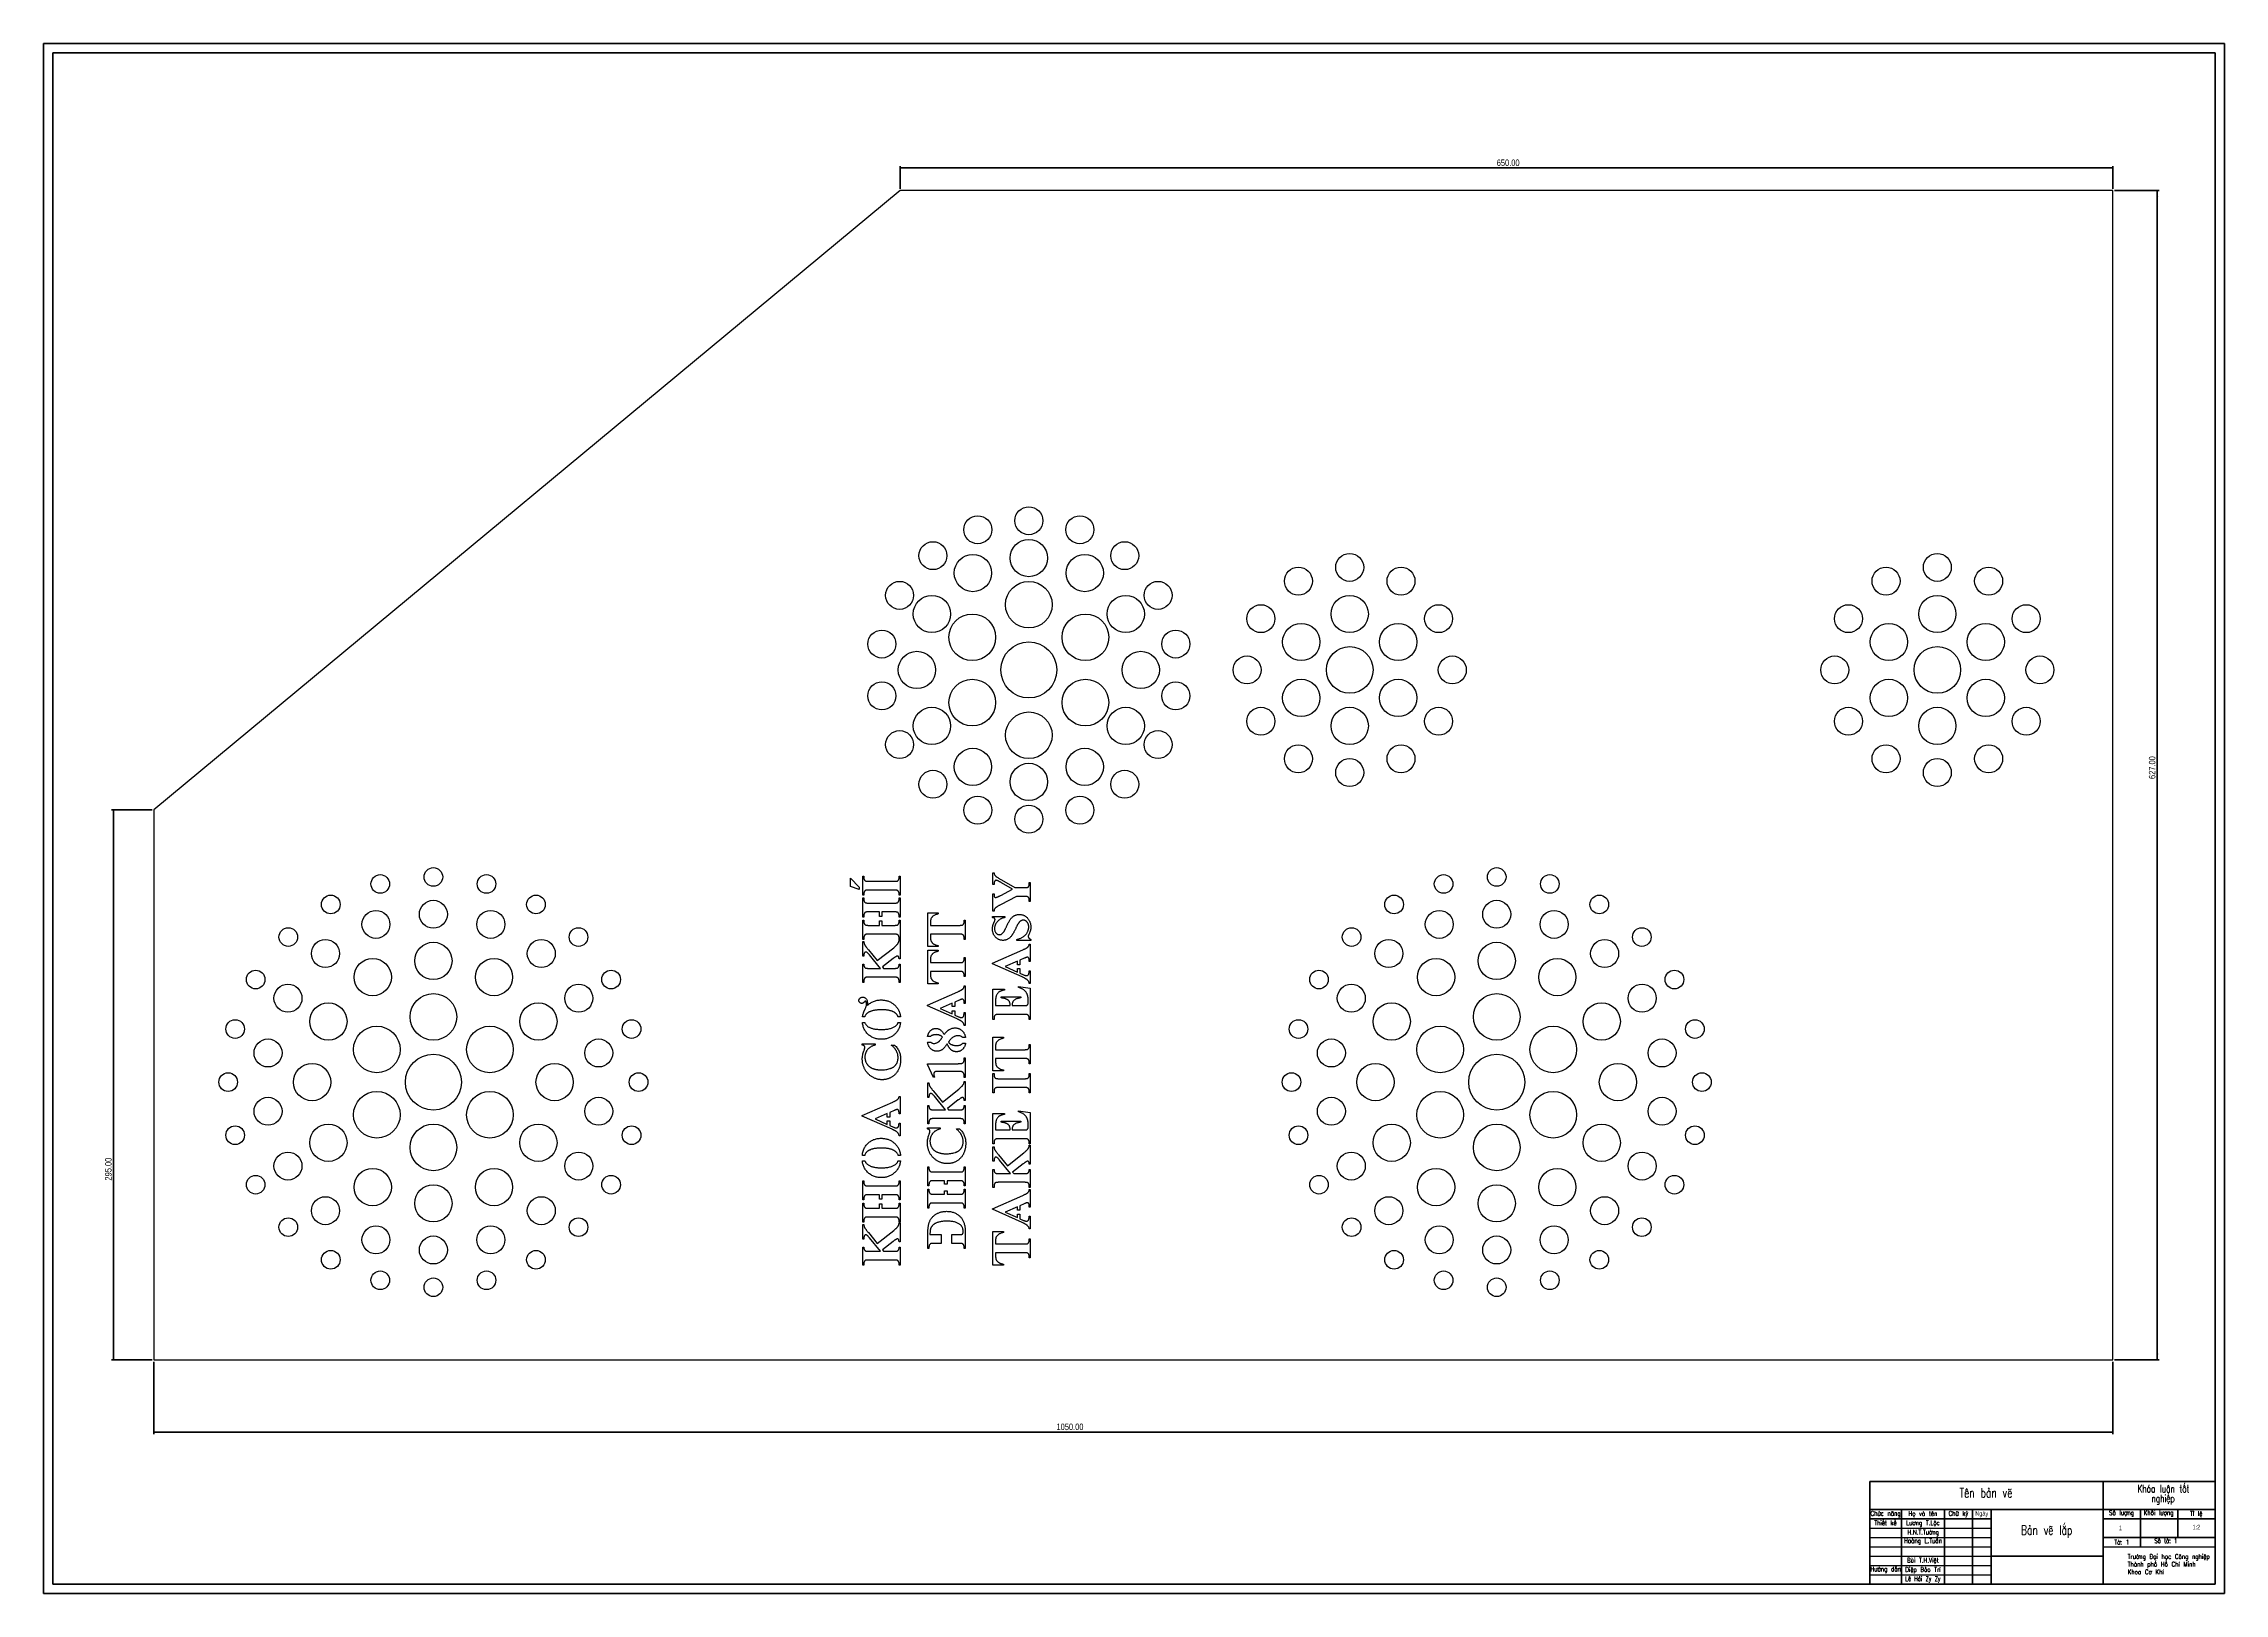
# Model space of a CAD drawing. Header units: millimetres. Extents: x 10 to 1179, y 5 to 836.
import ezdxf

# ---------------------------------------------------------------- set-up
doc = ezdxf.new("R2010")
doc.units = ezdxf.units.MM
for name, color, linetype, lineweight in [('AM_0', 179, 'Continuous', 50), ('AM_5', 3, 'Continuous', 25), ('NET_DAM', 179, 'Continuous', 50), ('SLD-0', 179, 'Continuous', 50)]:
    doc.layers.add(name, color=color, linetype=linetype, lineweight=lineweight)
doc.styles.add('SLDTEXTSTYLE0', font='TXT', dxfattribs={"width": 0.710611, "bigfont": 'bigfont'})
doc.styles.add('SLDTEXTSTYLE1', font='TXT', dxfattribs={"width": 0.710611})
doc.styles.add('SLDTEXTSTYLE2', font='TXT', dxfattribs={"width": 0.657958, "bigfont": 'bigfont'})
doc.styles.add('SLDTEXTSTYLE3', font='TXT', dxfattribs={"width": 0.75})
doc.dimstyles.new('SLDDIMSTYLE0', dxfattribs={"dimtxt": 3.5, "dimasz": 3.302, "dimexe": 0, "dimexo": 0.0625, "dimgap": 0.875, "dimtad": 1, "dimrnd": 1e-09, "dimzin": 4, "dimdsep": 46, "dimtxsty": 'SLDTEXTSTYLE3', "dimsah": 1, "dimcen": 0.09, "dimadec": 0, "dimazin": 1, "dimtfac": 1, "dimtofl": 0, "dimtmove": 0, "dimatfit": 3, "dimfxl": 1, "dimfrac": 2, "dimtolj": 1, "dimtzin": 12, "dimarcsym": 0})

# ---------------------------------------------------------------- blocks, each defined once
blk = doc.blocks.new('_D')
at = {"layer": 'SLD-0', "transparency": 16777216}
for p, q in [((1120.1, 757.2), (1144, 757.2)), ((1143, 130.2), (1143, 757.2)), ((1120.1, 130.2), (1144, 130.2))]:
    blk.add_line(p, q, dxfattribs=at)
for points in [[(1143, 757.2), (1142.5, 753.9), (1143.5, 753.9)], [(1143, 130.2), (1143.5, 133.5), (1142.5, 133.5)]]:
    blk.add_solid(points, dxfattribs=at)
at = {"layer": 'SLD-0', "transparency": 16777216, "insert": (1138.5, 441.7), "char_height": 3.5, "attachment_point": 1, "rotation": 90, "style": 'SLDTEXTSTYLE3'}
blk.add_mtext('627.00', dxfattribs=at)
blk = doc.blocks.new('_D_1')
at = {"layer": 'SLD-0', "transparency": 16777216}
for p, q in [((69.1, 129.2), (69.1, 90.5)), ((1119.1, 129.2), (1119.1, 90.5)), ((69.1, 91.5), (1119.1, 91.5))]:
    blk.add_line(p, q, dxfattribs=at)
for points in [[(69.1, 91.5), (72.4, 91), (72.4, 92)], [(1119.1, 91.5), (1115.8, 92), (1115.8, 91)]]:
    blk.add_solid(points, dxfattribs=at)
at = {"layer": 'SLD-0', "transparency": 16777216, "insert": (552.9, 96.1), "char_height": 3.5, "attachment_point": 1, "style": 'SLDTEXTSTYLE3'}
blk.add_mtext('1050.00', dxfattribs=at)
blk = doc.blocks.new('_D_2')
at = {"layer": 'SLD-0', "transparency": 16777216}
for p, q in [((68.1, 425.2), (46.4, 425.2)), ((47.4, 425.2), (47.4, 130.2)), ((68.1, 130.2), (46.4, 130.2))]:
    blk.add_line(p, q, dxfattribs=at)
for points in [[(47.4, 425.2), (46.9, 421.9), (47.9, 421.9)], [(47.4, 130.2), (47.9, 133.5), (46.9, 133.5)]]:
    blk.add_solid(points, dxfattribs=at)
at = {"layer": 'SLD-0', "transparency": 16777216, "insert": (42.9, 226.4), "char_height": 3.5, "attachment_point": 1, "rotation": 90, "style": 'SLDTEXTSTYLE3'}
blk.add_mtext('295.00', dxfattribs=at)
blk = doc.blocks.new('_D_3')
at = {"layer": 'SLD-0', "transparency": 16777216}
for p, q in [((469.1, 758.2), (469.1, 770.4)), ((1119.1, 769.4), (469.1, 769.4)), ((1119.1, 758.2), (1119.1, 770.4))]:
    blk.add_line(p, q, dxfattribs=at)
for points in [[(469.1, 769.4), (472.4, 768.9), (472.4, 769.9)], [(1119.1, 769.4), (1115.8, 769.9), (1115.8, 768.9)]]:
    blk.add_solid(points, dxfattribs=at)
at = {"layer": 'SLD-0', "transparency": 16777216, "insert": (788.9, 773.9), "char_height": 3.5, "attachment_point": 1, "style": 'SLDTEXTSTYLE3'}
blk.add_mtext('650.00', dxfattribs=at)

msp = doc.modelspace()

# ---------------------------------------------------------------- linework, layer by layer
at = {"color": 7, "linetype": 'Continuous', "lineweight": 25}
for p, q in [((469.094, 757.183), (69.094, 425.183)), ((1119.094, 757.183), (469.094, 757.183)), ((1119.094, 130.183), (1119.094, 757.183)), ((69.094, 425.183), (69.094, 130.183)), ((442.428, 388.516), (447.15, 383.664)), ((442.428, 384.072), (442.428, 388.516)), ((449.094, 389.627), (449.65, 389.627)), ((449.094, 379.349), (449.094, 389.627)), ((449.65, 389.627), (449.65, 388.976)), ((452.428, 386.849), (465.761, 386.849)), ((468.539, 389.627), (469.094, 389.627)), ((468.539, 388.976), (468.539, 389.627)), ((469.094, 389.627), (469.094, 379.349)), ((518.872, 391.446), (519.428, 391.446)), ((518.872, 385.191), (518.872, 391.446)), ((523.399, 387.622), (530.669, 383.455)), ((529.41, 382.626), (523.469, 386.068)), ((538.317, 386.233), (538.872, 386.233)), ((538.317, 385.261), (538.317, 386.233)), ((538.872, 386.233), (538.872, 375.955)), ((447.15, 382.405), (442.428, 384.072)), ((447.15, 383.664), (447.15, 382.405)), ((449.65, 379.349), (449.094, 379.349)), ((449.094, 377.96), (449.65, 377.96)), ((449.094, 367.683), (449.094, 377.96)), ((449.65, 380.005), (449.65, 379.349)), ((449.65, 377.96), (449.65, 377.322)), ((465.761, 382.127), (452.428, 382.127)), ((452.428, 375.183), (465.761, 375.183)), ((468.539, 379.349), (468.539, 380.005)), ((469.094, 379.349), (468.539, 379.349)), ((468.539, 377.96), (469.094, 377.96)), ((468.539, 377.322), (468.539, 377.96)), ((469.094, 377.96), (469.094, 367.683)), ((519.428, 385.191), (518.872, 385.191)), ((518.872, 380.139), (519.428, 380.139)), ((518.872, 370.803), (518.872, 380.139)), ((519.428, 380.139), (519.428, 379.714)), ((531.489, 378.733), (522.891, 374.289)), ((523.1, 379.332), (529.41, 382.626)), ((530.669, 383.455), (535.539, 383.455)), ((535.539, 378.733), (531.489, 378.733)), ((538.317, 375.955), (538.317, 376.858)), ((538.872, 375.955), (538.317, 375.955)), ((449.65, 367.683), (449.094, 367.683)), ((449.094, 366.016), (449.65, 366.016)), ((449.094, 355.738), (449.094, 366.016)), ((449.65, 368.321), (449.65, 367.683)), ((449.65, 366.016), (449.65, 365.365)), ((457.983, 370.46), (452.428, 370.46)), ((452.428, 363.238), (457.983, 363.238)), ((457.983, 368.022), (457.983, 370.46)), ((459.372, 368.022), (457.983, 368.022)), ((457.983, 363.238), (457.983, 365.677)), ((457.983, 365.677), (459.372, 365.677)), ((459.372, 370.46), (459.372, 368.022)), ((465.761, 370.46), (459.372, 370.46)), ((459.372, 365.677), (459.372, 363.238)), ((459.372, 363.238), (465.761, 363.238)), ((468.539, 367.683), (468.539, 368.321)), ((469.094, 367.683), (468.539, 367.683)), ((468.539, 366.016), (469.094, 366.016)), ((468.539, 365.365), (468.539, 366.016)), ((469.094, 366.016), (469.094, 355.738)), ((483.983, 369.905), (489.539, 369.905)), ((483.983, 351.849), (483.983, 369.905)), ((485.372, 364.905), (485.372, 363.238)), ((485.372, 363.238), (500.65, 363.238)), ((489.539, 369.905), (489.539, 369.349)), ((503.428, 366.016), (503.983, 366.016)), ((503.428, 365.369), (503.428, 366.016)), ((503.983, 366.016), (503.983, 355.738)), ((518.594, 367.96), (525.261, 367.96)), ((518.594, 367.405), (518.594, 367.96)), ((519.428, 370.803), (518.872, 370.803)), ((525.261, 367.96), (525.261, 367.405)), ((449.65, 355.738), (449.094, 355.738)), ((449.094, 354.553), (449.65, 354.553)), ((449.094, 346.719), (449.094, 354.553)), ((449.65, 356.394), (449.65, 355.738)), ((465.761, 358.516), (452.428, 358.516)), ((456.842, 344.319), (465.644, 351.233)), ((468.539, 355.738), (468.539, 356.394)), ((469.094, 355.738), (468.539, 355.738)), ((468.539, 355.421), (469.094, 355.421)), ((469.094, 355.421), (469.094, 345.235)), ((489.539, 351.849), (483.983, 351.849)), ((485.372, 358.516), (485.372, 356.849)), ((500.65, 358.516), (485.372, 358.516)), ((489.539, 352.405), (489.539, 351.849)), ((503.428, 355.738), (503.428, 356.389)), ((503.983, 355.738), (503.428, 355.738)), ((531.65, 355.183), (531.65, 355.738)), ((539.15, 355.183), (531.65, 355.183)), ((538.317, 353.225), (538.872, 353.225)), ((538.872, 353.225), (538.872, 343.802)), ((539.15, 355.738), (539.15, 355.183)), ((449.65, 346.719), (449.094, 346.719)), ((449.094, 342.401), (449.65, 342.401)), ((449.094, 332.678), (449.094, 342.401)), ((452.059, 350.187), (456.842, 344.319)), ((452.428, 340.178), (458.509, 340.178)), ((458.509, 340.178), (452.619, 347.409)), ((465.362, 345.439), (459.607, 340.916)), ((459.607, 340.916), (460.214, 340.178)), ((460.214, 340.178), (465.761, 340.178)), ((469.094, 345.235), (468.539, 345.235)), ((468.539, 342.401), (469.094, 342.401)), ((469.094, 342.401), (469.094, 332.678)), ((483.983, 349.905), (489.539, 349.905)), ((483.983, 331.849), (483.983, 349.905)), ((485.372, 344.905), (485.372, 343.238)), ((485.372, 343.238), (500.65, 343.238)), ((489.539, 349.905), (489.539, 349.349)), ((503.428, 346.016), (503.983, 346.016)), ((503.428, 345.369), (503.428, 346.016)), ((503.983, 346.016), (503.983, 335.738)), ((518.594, 342.939), (534.957, 350.135)), ((518.594, 342.657), (518.594, 342.939)), ((534.528, 335.569), (518.594, 342.657)), ((531.928, 343.976), (525.413, 341.111)), ((525.413, 341.111), (531.928, 338.212)), ((531.928, 342.028), (531.928, 343.976)), ((533.317, 342.028), (531.928, 342.028)), ((531.928, 340.16), (533.317, 340.16)), ((531.928, 338.212), (531.928, 340.16)), ((535.656, 345.617), (533.317, 344.584)), ((533.317, 344.584), (533.317, 342.028)), ((533.317, 340.16), (533.317, 337.596)), ((538.317, 343.802), (538.317, 344.197)), ((538.872, 343.802), (538.317, 343.802)), ((449.65, 332.678), (449.094, 332.678)), ((449.65, 333.334), (449.65, 332.678)), ((465.761, 335.456), (452.428, 335.456)), ((468.539, 332.678), (468.539, 333.334)), ((469.094, 332.678), (468.539, 332.678)), ((483.706, 320.439), (500.068, 327.635)), ((489.539, 331.849), (483.983, 331.849)), ((485.372, 338.516), (485.372, 336.849)), ((500.65, 338.516), (485.372, 338.516)), ((489.539, 332.405), (489.539, 331.849)), ((503.428, 335.738), (503.428, 336.389)), ((503.983, 335.738), (503.428, 335.738)), ((503.428, 330.725), (503.983, 330.725)), ((503.983, 330.725), (503.983, 321.302)), ((518.872, 329.072), (524.983, 329.072)), ((518.872, 312.683), (518.872, 329.072)), ((524.983, 329.072), (524.983, 328.516)), ((532.557, 330.46), (538.872, 329.579)), ((532.557, 329.935), (532.557, 330.46)), ((533.317, 337.596), (535.313, 336.71)), ((538.317, 338.924), (538.872, 338.924)), ((538.872, 332.114), (538.317, 332.114)), ((538.872, 338.924), (538.872, 332.114)), ((538.872, 329.579), (538.872, 312.683)), ((483.706, 320.157), (483.706, 320.439)), ((499.639, 313.069), (483.706, 320.157)), ((497.039, 321.476), (490.524, 318.611)), ((490.524, 318.611), (497.039, 315.712)), ((497.039, 319.795), (497.039, 321.476)), ((498.428, 319.795), (497.039, 319.795)), ((497.039, 317.393), (498.428, 317.393)), ((497.039, 315.712), (497.039, 317.393)), ((500.767, 323.117), (498.428, 322.084)), ((498.428, 322.084), (498.428, 319.795)), ((498.428, 317.393), (498.428, 315.096)), ((503.428, 321.302), (503.428, 321.697)), ((503.983, 321.302), (503.428, 321.302)), ((503.428, 316.424), (503.983, 316.424)), ((503.983, 316.424), (503.983, 309.614)), ((520.261, 322.127), (520.261, 320.183)), ((520.261, 320.183), (528.039, 320.183)), ((523.317, 324.905), (533.872, 324.905)), ((523.317, 324.349), (523.317, 324.905)), ((528.039, 320.183), (528.039, 320.573)), ((529.15, 320.183), (534.862, 320.183)), ((533.872, 324.905), (533.872, 324.349)), ((537.761, 322.036), (537.761, 323.199)), ((448.892, 311.081), (450.191, 311.081)), ((450.174, 314.274), (448.935, 314.274)), ((468.002, 311.081), (469.279, 311.081)), ((469.287, 314.274), (468.003, 314.274)), ((498.428, 315.096), (500.424, 314.21)), ((503.983, 309.614), (503.428, 309.614)), ((519.428, 312.683), (518.872, 312.683)), ((519.428, 313.338), (519.428, 312.683)), ((535.539, 315.46), (522.206, 315.46)), ((538.317, 312.683), (538.317, 313.338)), ((538.872, 312.683), (538.317, 312.683)), ((448.817, 299.627), (455.761, 299.627)), ((448.817, 299.072), (448.817, 299.627)), ((455.761, 299.627), (455.761, 299.072)), ((464.368, 299.072), (466.082, 299.072)), ((485.285, 303.568), (483.812, 303.568)), ((483.818, 300.556), (485.525, 300.556)), ((504.14, 303.14), (502.554, 303.14)), ((502.646, 300.003), (504.14, 300.003)), ((518.872, 303.238), (524.428, 303.238)), ((518.872, 285.183), (518.872, 303.238)), ((520.261, 298.238), (520.261, 296.572)), ((520.261, 296.572), (535.539, 296.572)), ((524.428, 303.238), (524.428, 302.683)), ((538.317, 299.349), (538.872, 299.349)), ((538.317, 298.703), (538.317, 299.349)), ((538.872, 299.349), (538.872, 289.072)), ((483.706, 289.072), (499.817, 289.072)), ((483.706, 288.607), (483.706, 289.072)), ((487.039, 281.572), (483.706, 288.607)), ((487.594, 281.819), (487.039, 281.572)), ((499.817, 284.905), (489.539, 284.905)), ((503.428, 292.127), (503.983, 292.127)), ((503.428, 291.654), (503.428, 292.127)), ((503.428, 281.572), (503.428, 282.11)), ((503.983, 281.572), (503.428, 281.572)), ((503.983, 292.127), (503.983, 281.572)), ((524.428, 285.183), (518.872, 285.183)), ((518.872, 283.794), (519.428, 283.794)), ((518.872, 273.516), (518.872, 283.794)), ((519.428, 283.794), (519.428, 283.143)), ((520.261, 291.849), (520.261, 290.183)), ((535.539, 291.849), (520.261, 291.849)), ((522.206, 281.016), (535.539, 281.016)), ((524.428, 285.738), (524.428, 285.183)), ((538.317, 289.072), (538.317, 289.723)), ((538.872, 289.072), (538.317, 289.072)), ((538.317, 283.794), (538.872, 283.794)), ((538.317, 283.143), (538.317, 283.794)), ((538.872, 283.794), (538.872, 273.516)), ((468.539, 271.558), (469.094, 271.558)), ((469.094, 271.558), (469.094, 262.136)), ((483.983, 278.72), (484.539, 278.72)), ((483.983, 270.886), (483.983, 278.72)), ((484.539, 270.886), (483.983, 270.886)), ((486.948, 274.354), (491.731, 268.486)), ((493.397, 264.345), (487.508, 271.576)), ((491.731, 268.486), (500.533, 275.4)), ((500.251, 269.605), (494.495, 265.083)), ((503.428, 279.588), (503.983, 279.588)), ((503.983, 269.401), (503.428, 269.401)), ((503.983, 279.588), (503.983, 269.401)), ((519.428, 273.516), (518.872, 273.516)), ((519.428, 274.171), (519.428, 273.516)), ((535.539, 276.294), (522.206, 276.294)), ((538.317, 273.516), (538.317, 274.171)), ((538.872, 273.516), (538.317, 273.516)), ((448.817, 261.272), (465.18, 268.468)), ((448.817, 260.99), (448.817, 261.272)), ((464.75, 253.902), (448.817, 260.99)), ((462.15, 262.309), (455.635, 259.445)), ((455.635, 259.445), (462.15, 256.545)), ((462.15, 260.391), (462.15, 262.309)), ((463.539, 260.391), (462.15, 260.391)), ((462.15, 258.464), (463.539, 258.464)), ((462.15, 256.545), (462.15, 258.464)), ((465.878, 263.95), (463.539, 262.917)), ((463.539, 262.917), (463.539, 260.391)), ((463.539, 258.464), (463.539, 255.929)), ((468.539, 262.136), (468.539, 262.531)), ((469.094, 262.136), (468.539, 262.136)), ((468.539, 257.257), (469.094, 257.257)), ((469.094, 257.257), (469.094, 250.447)), ((483.983, 266.567), (484.539, 266.567)), ((483.983, 256.845), (483.983, 266.567)), ((484.539, 257.5), (484.539, 256.845)), ((487.317, 264.345), (493.397, 264.345)), ((500.65, 259.623), (487.317, 259.623)), ((494.495, 265.083), (495.103, 264.345)), ((495.103, 264.345), (500.65, 264.345)), ((503.428, 266.567), (503.983, 266.567)), ((503.428, 256.845), (503.428, 257.5)), ((503.983, 266.567), (503.983, 256.845)), ((518.872, 262.405), (524.983, 262.405)), ((518.872, 246.016), (518.872, 262.405)), ((523.317, 258.238), (533.872, 258.238)), ((523.317, 257.683), (523.317, 258.238)), ((524.983, 262.405), (524.983, 261.849)), ((532.557, 263.794), (538.872, 262.913)), ((532.557, 263.269), (532.557, 263.794)), ((533.872, 258.238), (533.872, 257.683)), ((538.872, 262.913), (538.872, 246.016)), ((463.539, 255.929), (465.535, 255.044)), ((469.094, 250.447), (468.539, 250.447)), ((483.706, 254.627), (490.65, 254.627)), ((483.706, 254.072), (483.706, 254.627)), ((484.539, 256.845), (483.983, 256.845)), ((490.65, 254.627), (490.65, 254.072)), ((499.257, 254.072), (500.971, 254.072)), ((503.983, 256.845), (503.428, 256.845)), ((519.428, 246.016), (518.872, 246.016)), ((519.428, 246.671), (519.428, 246.016)), ((520.261, 255.46), (520.261, 253.516)), ((520.261, 253.516), (528.039, 253.516)), ((535.539, 248.794), (522.206, 248.794)), ((528.039, 253.516), (528.039, 253.907)), ((529.15, 253.516), (534.862, 253.516)), ((537.761, 255.369), (537.761, 256.532)), ((538.317, 246.016), (538.317, 246.671)), ((538.872, 246.016), (538.317, 246.016)), ((448.843, 236.969), (450.201, 236.969)), ((450.116, 239.918), (448.844, 239.918)), ((468.022, 236.969), (469.285, 236.969)), ((469.307, 239.918), (468.079, 239.918)), ((518.872, 244.553), (519.428, 244.553)), ((518.872, 236.719), (518.872, 244.553)), ((519.428, 236.719), (518.872, 236.719)), ((521.837, 240.187), (526.62, 234.319)), ((528.286, 230.178), (522.397, 237.409)), ((526.62, 234.319), (535.422, 241.233)), ((535.14, 235.439), (529.384, 230.916)), ((538.317, 245.421), (538.872, 245.421)), ((538.872, 235.235), (538.317, 235.235)), ((538.872, 245.421), (538.872, 235.235)), ((449.094, 226.294), (449.65, 226.294)), ((449.094, 216.016), (449.094, 226.294)), ((449.65, 226.294), (449.65, 225.656)), ((452.428, 223.516), (465.761, 223.516)), ((468.539, 226.294), (469.094, 226.294)), ((468.539, 225.656), (468.539, 226.294)), ((469.094, 226.294), (469.094, 216.016)), ((483.983, 233.794), (484.539, 233.794)), ((483.983, 223.516), (483.983, 233.794)), ((484.539, 223.516), (483.983, 223.516)), ((484.539, 233.794), (484.539, 233.156)), ((484.539, 224.154), (484.539, 223.516)), ((487.317, 231.016), (500.65, 231.016)), ((492.872, 226.294), (487.317, 226.294)), ((492.872, 224.452), (492.872, 226.294)), ((494.261, 224.452), (492.872, 224.452)), ((494.261, 226.294), (494.261, 224.452)), ((500.65, 226.294), (494.261, 226.294)), ((503.428, 233.794), (503.983, 233.794)), ((503.428, 233.156), (503.428, 233.794)), ((503.428, 223.516), (503.428, 224.154)), ((503.983, 223.516), (503.428, 223.516)), ((503.983, 233.794), (503.983, 223.516)), ((518.872, 232.401), (519.428, 232.401)), ((518.872, 222.678), (518.872, 232.401)), ((519.428, 222.678), (518.872, 222.678)), ((519.428, 223.334), (519.428, 222.678)), ((522.206, 230.178), (528.286, 230.178)), ((535.539, 225.456), (522.206, 225.456)), ((529.384, 230.916), (529.992, 230.178)), ((529.992, 230.178), (535.539, 230.178)), ((538.317, 232.401), (538.872, 232.401)), ((538.317, 222.678), (538.317, 223.334)), ((538.872, 222.678), (538.317, 222.678)), ((538.872, 232.401), (538.872, 222.678)), ((449.65, 216.016), (449.094, 216.016)), ((449.094, 214.349), (449.65, 214.349)), ((449.094, 204.072), (449.094, 214.349)), ((449.65, 216.654), (449.65, 216.016)), ((449.65, 214.349), (449.65, 213.698)), ((457.983, 218.794), (452.428, 218.794)), ((452.428, 211.572), (457.983, 211.572)), ((457.983, 216.375), (457.983, 218.794)), ((459.372, 216.375), (457.983, 216.375)), ((457.983, 211.572), (457.983, 213.99)), ((457.983, 213.99), (459.372, 213.99)), ((459.372, 218.794), (459.372, 216.375)), ((465.761, 218.794), (459.372, 218.794)), ((459.372, 213.99), (459.372, 211.572)), ((459.372, 211.572), (465.761, 211.572)), ((468.539, 216.016), (468.539, 216.654)), ((469.094, 216.016), (468.539, 216.016)), ((468.539, 214.349), (469.094, 214.349)), ((468.539, 213.698), (468.539, 214.349)), ((469.094, 214.349), (469.094, 204.072)), ((483.983, 221.849), (484.539, 221.849)), ((483.983, 211.572), (483.983, 221.849)), ((484.539, 211.572), (483.983, 211.572)), ((484.539, 221.849), (484.539, 221.198)), ((484.539, 212.227), (484.539, 211.572)), ((487.317, 219.072), (492.872, 219.072)), ((500.65, 214.349), (487.317, 214.349)), ((492.872, 219.072), (492.872, 220.913)), ((492.872, 220.913), (494.261, 220.913)), ((494.261, 220.913), (494.261, 219.072)), ((494.261, 219.072), (500.65, 219.072)), ((503.428, 221.849), (503.983, 221.849)), ((503.428, 221.198), (503.428, 221.849)), ((503.428, 211.572), (503.428, 212.227)), ((503.983, 211.572), (503.428, 211.572)), ((503.983, 221.849), (503.983, 211.572)), ((518.594, 211.272), (534.957, 218.468)), ((518.594, 210.99), (518.594, 211.272)), ((534.528, 203.902), (518.594, 210.99)), ((531.928, 212.309), (525.413, 209.445)), ((531.928, 210.554), (531.928, 212.309)), ((533.317, 210.554), (531.928, 210.554)), ((535.656, 213.95), (533.317, 212.917)), ((533.317, 212.917), (533.317, 210.554)), ((538.317, 221.558), (538.872, 221.558)), ((538.317, 212.136), (538.317, 212.531)), ((538.872, 212.136), (538.317, 212.136)), ((538.872, 221.558), (538.872, 212.136)), ((449.65, 204.072), (449.094, 204.072)), ((449.094, 202.887), (449.65, 202.887)), ((449.094, 195.052), (449.094, 202.887)), ((449.65, 204.727), (449.65, 204.072)), ((465.761, 206.849), (452.428, 206.849)), ((456.842, 192.652), (465.644, 199.566)), ((468.539, 204.072), (468.539, 204.727)), ((469.094, 204.072), (468.539, 204.072)), ((468.539, 203.755), (469.094, 203.755)), ((469.094, 203.755), (469.094, 193.568)), ((483.983, 189.905), (483.983, 198.794)), ((503.983, 198.794), (503.983, 189.905)), ((518.872, 199.072), (524.428, 199.072)), ((518.872, 181.016), (518.872, 199.072)), ((524.428, 199.072), (524.428, 198.516)), ((525.413, 209.445), (531.928, 206.545)), ((531.928, 208.301), (533.317, 208.301)), ((531.928, 206.545), (531.928, 208.301)), ((533.317, 208.301), (533.317, 205.929)), ((533.317, 205.929), (535.313, 205.044)), ((538.317, 207.257), (538.872, 207.257)), ((538.872, 200.447), (538.317, 200.447)), ((538.872, 207.257), (538.872, 200.447)), ((449.65, 195.052), (449.094, 195.052)), ((449.094, 190.734), (449.65, 190.734)), ((449.094, 181.012), (449.094, 190.734)), ((452.059, 198.52), (456.842, 192.652)), ((452.428, 188.512), (458.509, 188.512)), ((458.509, 188.512), (452.619, 195.743)), ((465.362, 193.772), (459.607, 189.249)), ((459.607, 189.249), (460.214, 188.512)), ((460.214, 188.512), (465.761, 188.512)), ((469.094, 193.568), (468.539, 193.568)), ((468.539, 190.734), (469.094, 190.734)), ((469.094, 190.734), (469.094, 181.012)), ((484.539, 189.905), (483.983, 189.905)), ((484.539, 190.56), (484.539, 189.905)), ((485.094, 197.405), (491.184, 197.405)), ((491.184, 192.683), (487.317, 192.683)), ((491.184, 197.405), (491.184, 192.683)), ((496.783, 197.405), (500.702, 197.405)), ((496.783, 192.683), (496.783, 197.405)), ((500.65, 192.683), (496.783, 192.683)), ((503.428, 189.905), (503.428, 190.56)), ((503.983, 189.905), (503.428, 189.905)), ((520.261, 194.072), (520.261, 192.405)), ((520.261, 192.405), (535.539, 192.405)), ((520.261, 187.683), (520.261, 186.016)), ((535.539, 187.683), (520.261, 187.683)), ((538.317, 195.183), (538.872, 195.183)), ((538.317, 194.536), (538.317, 195.183)), ((538.872, 195.183), (538.872, 184.905)), ((449.65, 181.012), (449.094, 181.012)), ((449.65, 181.667), (449.65, 181.012)), ((465.761, 183.789), (452.428, 183.789)), ((468.539, 181.012), (468.539, 181.667)), ((469.094, 181.012), (468.539, 181.012)), ((524.428, 181.016), (518.872, 181.016)), ((524.428, 181.572), (524.428, 181.016)), ((538.317, 184.905), (538.317, 185.556)), ((538.872, 184.905), (538.317, 184.905)), ((69.094, 130.183), (1119.094, 130.183))]:
    msp.add_line(p, q, dxfattribs=at)
for centre, radius in [((538.094, 580.183), 7.5), ((510.733, 575.358), 7.5), ((565.456, 575.358), 7.5), ((486.671, 561.466), 7.5), ((508.094, 552.144), 10), ((538.094, 560.183), 10), ((568.094, 552.144), 10), ((589.517, 561.466), 7.5), ((710.094, 555.183), 7.5), ((1025.094, 555.183), 7.5), ((682.594, 547.814), 7.5), ((737.594, 547.814), 7.5), ((997.594, 547.814), 7.5), ((1052.594, 547.814), 7.5), ((468.812, 540.183), 7.5), ((486.133, 530.183), 10), ((538.094, 535.183), 12.5), ((590.056, 530.183), 10), ((607.376, 540.183), 7.5), ((710.094, 530.183), 10), ((1025.094, 530.183), 10), ((507.784, 517.683), 12.5), ((568.405, 517.683), 12.5), ((662.463, 527.683), 7.5), ((757.726, 527.683), 7.5), ((977.463, 527.683), 7.5), ((1072.726, 527.683), 7.5), ((459.31, 514.074), 7.5), ((538.094, 500.183), 15), ((616.879, 514.074), 7.5), ((684.114, 515.183), 10), ((736.075, 515.183), 10), ((999.114, 515.183), 10), ((1051.075, 515.183), 10), ((478.094, 500.183), 10), ((598.094, 500.183), 10), ((655.094, 500.183), 7.5), ((710.094, 500.183), 12.5), ((765.094, 500.183), 7.5), ((970.094, 500.183), 7.5), ((1025.094, 500.183), 12.5), ((1080.094, 500.183), 7.5), ((459.31, 486.291), 7.5), ((507.784, 482.683), 12.5), ((568.405, 482.683), 12.5), ((616.879, 486.291), 7.5), ((684.114, 485.183), 10), ((736.075, 485.183), 10), ((999.114, 485.183), 10), ((1051.075, 485.183), 10), ((486.133, 470.183), 10), ((590.056, 470.183), 10), ((662.463, 472.683), 7.5), ((710.094, 470.183), 10), ((757.726, 472.683), 7.5), ((977.463, 472.683), 7.5), ((1025.094, 470.183), 10), ((1072.726, 472.683), 7.5), ((468.812, 460.183), 7.5), ((538.094, 465.183), 12.5), ((607.376, 460.183), 7.5), ((508.094, 448.221), 10), ((568.094, 448.221), 10), ((682.594, 452.551), 7.5), ((737.594, 452.551), 7.5), ((997.594, 452.551), 7.5), ((1052.594, 452.551), 7.5), ((486.671, 438.899), 7.5), ((538.094, 440.183), 10), ((589.517, 438.899), 7.5), ((710.094, 445.183), 7.5), ((1025.094, 445.183), 7.5), ((510.733, 425.007), 7.5), ((538.094, 420.183), 7.5), ((565.456, 425.007), 7.5), ((190.424, 385.434), 5), ((218.894, 389.183), 5), ((247.365, 385.434), 5), ((760.424, 385.434), 5), ((788.894, 389.183), 5), ((817.365, 385.434), 5), ((163.894, 374.445), 5), ((218.894, 369.183), 7.5), ((273.894, 374.445), 5), ((733.894, 374.445), 5), ((788.894, 369.183), 7.5), ((843.894, 374.445), 5), ((188.113, 363.755), 7.5), ((249.676, 363.755), 7.5), ((758.113, 363.755), 7.5), ((819.676, 363.755), 7.5), ((141.113, 356.964), 5), ((161.044, 348.127), 7.5), ((218.894, 344.183), 10), ((276.745, 348.127), 7.5), ((296.676, 356.964), 5), ((711.113, 356.964), 5), ((731.044, 348.127), 7.5), ((788.894, 344.183), 10), ((846.745, 348.127), 7.5), ((866.676, 356.964), 5), ((123.632, 334.183), 5), ((186.394, 335.474), 10), ((251.394, 335.474), 10), ((314.157, 334.183), 5), ((693.632, 334.183), 5), ((756.394, 335.474), 10), ((821.394, 335.474), 10), ((884.157, 334.183), 5), ((140.952, 324.183), 7.5), ((296.837, 324.183), 7.5), ((710.952, 324.183), 7.5), ((866.837, 324.183), 7.5), ((162.603, 311.683), 10), ((218.894, 314.183), 12.5), ((275.186, 311.683), 10), ((732.603, 311.683), 10), ((788.894, 314.183), 12.5), ((845.186, 311.683), 10), ((112.643, 307.653), 5), ((188.584, 296.683), 12.5), ((249.205, 296.683), 12.5), ((325.146, 307.653), 5), ((682.643, 307.653), 5), ((758.584, 296.683), 12.5), ((819.205, 296.683), 12.5), ((895.146, 307.653), 5), ((130.262, 294.811), 7.5), ((218.894, 279.183), 15), ((307.527, 294.811), 7.5), ((700.262, 294.811), 7.5), ((788.894, 279.183), 15), ((877.527, 294.811), 7.5), ((108.894, 279.183), 5), ((153.894, 279.183), 10), ((283.894, 279.183), 10), ((328.894, 279.183), 5), ((678.894, 279.183), 5), ((723.894, 279.183), 10), ((853.894, 279.183), 10), ((898.894, 279.183), 5), ((130.262, 263.554), 7.5), ((188.584, 261.683), 12.5), ((249.205, 261.683), 12.5), ((307.527, 263.554), 7.5), ((700.262, 263.554), 7.5), ((758.584, 261.683), 12.5), ((819.205, 261.683), 12.5), ((877.527, 263.554), 7.5), ((112.643, 250.713), 5), ((162.603, 246.683), 10), ((218.894, 244.183), 12.5), ((275.186, 246.683), 10), ((325.146, 250.713), 5), ((682.643, 250.713), 5), ((732.603, 246.683), 10), ((788.894, 244.183), 12.5), ((845.186, 246.683), 10), ((895.146, 250.713), 5), ((140.952, 234.183), 7.5), ((296.837, 234.183), 7.5), ((710.952, 234.183), 7.5), ((866.837, 234.183), 7.5), ((123.632, 224.183), 5), ((186.394, 222.891), 10), ((218.894, 214.183), 10), ((251.394, 222.891), 10), ((314.157, 224.183), 5), ((693.632, 224.183), 5), ((756.394, 222.891), 10), ((788.894, 214.183), 10), ((821.394, 222.891), 10), ((884.157, 224.183), 5), ((161.044, 210.239), 7.5), ((276.745, 210.239), 7.5), ((731.044, 210.239), 7.5), ((846.745, 210.239), 7.5), ((141.113, 201.401), 5), ((188.113, 194.61), 7.5), ((249.676, 194.61), 7.5), ((296.676, 201.401), 5), ((711.113, 201.401), 5), ((758.113, 194.61), 7.5), ((819.676, 194.61), 7.5), ((866.676, 201.401), 5), ((163.894, 183.92), 5), ((218.894, 189.183), 7.5), ((273.894, 183.92), 5), ((733.894, 183.92), 5), ((788.894, 189.183), 7.5), ((843.894, 183.92), 5), ((190.424, 172.931), 5), ((247.365, 172.931), 5), ((760.424, 172.931), 5), ((817.365, 172.931), 5), ((218.894, 169.183), 5), ((788.894, 169.183), 5)]:
    msp.add_circle(centre, radius, dxfattribs=at)
for points, knots in [([(449.65, 388.976), (449.653, 388.84), (449.658, 388.58), (449.714, 388.213), (449.807, 387.886), (449.903, 387.693), (449.949, 387.6)], [0, 0, 0, 0, 0.28695389, 0.54619887, 0.78165746, 1, 1, 1, 1]), ([(449.949, 387.6), (449.986, 387.539), (450.061, 387.416), (450.22, 387.257), (450.41, 387.119), (450.556, 387.047), (450.631, 387.01)], [0, 0, 0, 0, 0.23220744, 0.46970219, 0.72704584, 1, 1, 1, 1]), ([(450.631, 387.01), (450.665, 386.996), (450.742, 386.964), (450.882, 386.938), (451.054, 386.905), (451.263, 386.887), (451.505, 386.87), (451.781, 386.855), (452.092, 386.854), (452.312, 386.851), (452.428, 386.849)], [0, 0, 0, 0, 0.06139296, 0.13751257, 0.23477524, 0.35036533, 0.48483643, 0.63590296, 0.80837164, 1, 1, 1, 1]), ([(465.761, 386.849), (465.878, 386.851), (466.103, 386.854), (466.421, 386.856), (466.705, 386.868), (466.953, 386.892), (467.168, 386.911), (467.349, 386.936), (467.495, 386.969), (467.644, 387.022), (467.8, 387.117), (467.971, 387.261), (468.127, 387.447), (468.271, 387.67), (468.394, 387.936), (468.478, 388.247), (468.531, 388.598), (468.536, 388.846), (468.539, 388.976)], [0, 0, 0, 0, 0.08464496, 0.16197609, 0.22996818, 0.28975732, 0.34226389, 0.38556192, 0.4220594, 0.44982362, 0.49946556, 0.55284859, 0.6106507, 0.67412474, 0.74425903, 0.82133559, 0.90586438, 1, 1, 1, 1]), ([(519.428, 391.446), (519.453, 391.291), (519.501, 390.997), (519.628, 390.589), (519.785, 390.23), (519.933, 390.031), (520.005, 389.935)], [0, 0, 0, 0, 0.286093242, 0.546994465, 0.78076421, 1, 1, 1, 1]), ([(519.87, 387.023), (519.811, 386.925), (519.678, 386.704), (519.561, 386.288), (519.47, 385.775), (519.443, 385.397), (519.428, 385.191)], [0, 0, 0, 0, 0.1794729, 0.40428427, 0.6751157, 1, 1, 1, 1]), ([(520.535, 387.401), (520.47, 387.397), (520.342, 387.391), (520.164, 387.308), (519.998, 387.192), (519.914, 387.081), (519.87, 387.023)], [0, 0, 0, 0, 0.24168254, 0.47888679, 0.72886907, 1, 1, 1, 1]), ([(520.005, 389.935), (520.066, 389.869), (520.203, 389.719), (520.466, 389.502), (520.788, 389.25), (521.183, 388.979), (521.638, 388.674), (522.164, 388.345), (522.758, 387.99), (523.179, 387.749), (523.399, 387.622)], [0, 0, 0, 0, 0.06556691, 0.14772081, 0.24759669, 0.36332525, 0.49626188, 0.6467842, 0.8149801, 1, 1, 1, 1]), ([(523.469, 386.068), (523.293, 386.173), (522.958, 386.374), (522.472, 386.64), (522.038, 386.875), (521.647, 387.059), (521.305, 387.211), (521.007, 387.315), (520.756, 387.383), (520.603, 387.395), (520.535, 387.401)], [0, 0, 0, 0, 0.18948373, 0.36071491, 0.51209805, 0.64551456, 0.76055425, 0.85827088, 0.93677898, 1, 1, 1, 1]), ([(452.428, 382.127), (452.311, 382.125), (452.086, 382.122), (451.768, 382.121), (451.484, 382.107), (451.237, 382.09), (451.022, 382.071), (450.843, 382.038), (450.696, 382.012), (450.549, 381.957), (450.388, 381.871), (450.219, 381.723), (450.062, 381.538), (449.918, 381.315), (449.795, 381.049), (449.711, 380.738), (449.658, 380.386), (449.653, 380.137), (449.65, 380.005)], [0, 0, 0, 0, 0.08462275, 0.16193359, 0.22990784, 0.28959908, 0.34105252, 0.38553284, 0.42077319, 0.44853011, 0.49855326, 0.55192229, 0.60970923, 0.67316662, 0.7432825, 0.82033884, 0.90484545, 1, 1, 1, 1]), ([(449.65, 377.322), (449.653, 377.185), (449.657, 376.922), (449.715, 376.551), (449.805, 376.222), (449.903, 376.029), (449.949, 375.938)], [0, 0, 0, 0, 0.28820807, 0.54884601, 0.78575578, 1, 1, 1, 1]), ([(449.949, 375.938), (449.986, 375.877), (450.062, 375.753), (450.218, 375.591), (450.41, 375.452), (450.556, 375.38), (450.631, 375.343)], [0, 0, 0, 0, 0.23141738, 0.47150647, 0.72797454, 1, 1, 1, 1]), ([(450.631, 375.343), (450.665, 375.329), (450.742, 375.297), (450.882, 375.272), (451.054, 375.239), (451.263, 375.22), (451.505, 375.203), (451.781, 375.189), (452.092, 375.187), (452.312, 375.184), (452.428, 375.183)], [0, 0, 0, 0, 0.061392956, 0.137512566, 0.234775237, 0.350365328, 0.484836431, 0.635902961, 0.808371643, 1, 1, 1, 1]), ([(467.558, 381.966), (467.524, 381.981), (467.445, 382.013), (467.305, 382.037), (467.134, 382.072), (466.926, 382.089), (466.683, 382.107), (466.407, 382.121), (466.095, 382.122), (465.877, 382.125), (465.761, 382.127)], [0, 0, 0, 0, 0.06139435, 0.13985386, 0.23476028, 0.350353, 0.48482716, 0.63828967, 0.80836729, 1, 1, 1, 1]), ([(465.761, 375.183), (465.878, 375.184), (466.103, 375.187), (466.421, 375.189), (466.705, 375.203), (466.953, 375.221), (467.169, 375.238), (467.348, 375.273), (467.496, 375.297), (467.643, 375.351), (467.801, 375.441), (467.972, 375.587), (468.127, 375.776), (468.271, 376.003), (468.393, 376.273), (468.479, 376.586), (468.53, 376.94), (468.536, 377.191), (468.539, 377.322)], [0, 0, 0, 0, 0.08430418, 0.16132398, 0.22904235, 0.28850888, 0.34080406, 0.38409072, 0.42021711, 0.44786954, 0.49679413, 0.54996224, 0.60832575, 0.67242049, 0.74321959, 0.81998584, 0.90520366, 1, 1, 1, 1]), ([(468.239, 381.385), (468.203, 381.446), (468.128, 381.569), (467.971, 381.728), (467.778, 381.862), (467.633, 381.931), (467.558, 381.966)], [0, 0, 0, 0, 0.23335888, 0.4720313, 0.72788403, 1, 1, 1, 1]), ([(468.539, 380.005), (468.536, 380.141), (468.532, 380.4), (468.474, 380.769), (468.383, 381.098), (468.286, 381.292), (468.239, 381.385)], [0, 0, 0, 0, 0.28611698, 0.54460586, 0.78229427, 1, 1, 1, 1]), ([(519.428, 379.714), (519.431, 379.581), (519.437, 379.335), (519.481, 378.995), (519.564, 378.719), (519.685, 378.508), (519.82, 378.353), (519.963, 378.246), (520.109, 378.173), (520.211, 378.164), (520.261, 378.16)], [0, 0, 0, 0, 0.20576247, 0.37956094, 0.52725372, 0.64836766, 0.75283808, 0.84221559, 0.92321203, 1, 1, 1, 1]), ([(522.891, 374.289), (522.69, 374.178), (522.306, 373.968), (521.77, 373.654), (521.294, 373.375), (520.888, 373.113), (520.542, 372.885), (520.264, 372.679), (520.052, 372.496), (519.853, 372.289), (519.68, 372.014), (519.536, 371.652), (519.449, 371.243), (519.435, 370.954), (519.428, 370.803)], [0, 0, 0, 0, 0.13224571, 0.25157924, 0.35719889, 0.45000814, 0.5291808, 0.59576035, 0.64884163, 0.69005244, 0.76045953, 0.8340226, 0.91319088, 1, 1, 1, 1]), ([(520.261, 378.16), (520.318, 378.164), (520.451, 378.174), (520.671, 378.239), (520.946, 378.328), (521.27, 378.464), (521.655, 378.621), (522.089, 378.827), (522.577, 379.067), (522.919, 379.24), (523.1, 379.332)], [0, 0, 0, 0, 0.05516822, 0.12922962, 0.2226779, 0.33634696, 0.47067996, 0.62744092, 0.80302388, 1, 1, 1, 1]), ([(535.539, 383.455), (535.658, 383.457), (535.883, 383.46), (536.205, 383.461), (536.491, 383.478), (536.742, 383.485), (536.957, 383.512), (537.138, 383.528), (537.282, 383.561), (537.428, 383.598), (537.582, 383.678), (537.746, 383.807), (537.904, 383.964), (538.047, 384.156), (538.171, 384.382), (538.255, 384.645), (538.308, 384.942), (538.314, 385.151), (538.317, 385.261)], [0, 0, 0, 0, 0.091492373, 0.17406006, 0.247770816, 0.312566626, 0.367518707, 0.414708048, 0.452344604, 0.481309282, 0.531203905, 0.584535165, 0.6413362, 0.702698472, 0.768589607, 0.839151259, 0.915091137, 1, 1, 1, 1]), ([(537.336, 378.594), (537.301, 378.607), (537.223, 378.636), (537.083, 378.655), (536.911, 378.686), (536.703, 378.698), (536.461, 378.719), (536.184, 378.723), (535.873, 378.736), (535.655, 378.734), (535.539, 378.733)], [0, 0, 0, 0, 0.06071333, 0.13884857, 0.23354604, 0.34914077, 0.48387786, 0.63754676, 0.8080076, 1, 1, 1, 1]), ([(538.017, 378.069), (537.98, 378.122), (537.903, 378.233), (537.748, 378.378), (537.554, 378.498), (537.41, 378.561), (537.336, 378.594)], [0, 0, 0, 0, 0.22318931, 0.461774, 0.72044357, 1, 1, 1, 1]), ([(538.317, 376.858), (538.314, 376.98), (538.309, 377.21), (538.252, 377.536), (538.16, 377.824), (538.063, 377.989), (538.017, 378.069)], [0, 0, 0, 0, 0.28860994, 0.5464629, 0.78197026, 1, 1, 1, 1]), ([(452.428, 370.46), (452.311, 370.459), (452.086, 370.456), (451.768, 370.454), (451.484, 370.44), (451.237, 370.423), (451.022, 370.404), (450.843, 370.371), (450.696, 370.345), (450.549, 370.291), (450.388, 370.204), (450.217, 370.056), (450.062, 369.867), (449.917, 369.64), (449.796, 369.37), (449.71, 369.057), (449.659, 368.703), (449.653, 368.452), (449.65, 368.321)], [0, 0, 0, 0, 0.08431411, 0.16134297, 0.2290693, 0.28854283, 0.33980861, 0.3841267, 0.41923851, 0.4468942, 0.4967349, 0.54990928, 0.60827965, 0.67238194, 0.74318936, 0.81996466, 0.9051925, 1, 1, 1, 1]), ([(449.65, 365.365), (449.653, 365.229), (449.658, 364.969), (449.714, 364.602), (449.807, 364.275), (449.903, 364.082), (449.949, 363.989)], [0, 0, 0, 0, 0.28695389, 0.54619887, 0.78165746, 1, 1, 1, 1]), ([(449.949, 363.989), (449.986, 363.928), (450.061, 363.804), (450.22, 363.646), (450.41, 363.507), (450.556, 363.436), (450.631, 363.399)], [0, 0, 0, 0, 0.23220744, 0.46970219, 0.72704584, 1, 1, 1, 1]), ([(450.631, 363.399), (450.665, 363.385), (450.742, 363.353), (450.882, 363.327), (451.054, 363.294), (451.263, 363.276), (451.505, 363.258), (451.781, 363.244), (452.092, 363.243), (452.312, 363.24), (452.428, 363.238)], [0, 0, 0, 0, 0.06139296, 0.13751257, 0.23477524, 0.35036533, 0.48483643, 0.63590296, 0.80837164, 1, 1, 1, 1]), ([(467.558, 370.3), (467.524, 370.314), (467.445, 370.346), (467.305, 370.37), (467.134, 370.405), (466.926, 370.423), (466.683, 370.44), (466.407, 370.454), (466.095, 370.456), (465.877, 370.459), (465.761, 370.46)], [0, 0, 0, 0, 0.06139435, 0.13985386, 0.23476028, 0.350353, 0.48482716, 0.63828967, 0.80836729, 1, 1, 1, 1]), ([(465.761, 363.238), (465.878, 363.24), (466.103, 363.243), (466.421, 363.245), (466.705, 363.257), (466.953, 363.281), (467.168, 363.3), (467.349, 363.325), (467.495, 363.358), (467.644, 363.41), (467.8, 363.506), (467.971, 363.65), (468.127, 363.836), (468.271, 364.059), (468.394, 364.325), (468.478, 364.636), (468.531, 364.987), (468.536, 365.234), (468.539, 365.365)], [0, 0, 0, 0, 0.08464496, 0.16197609, 0.22996818, 0.28975732, 0.34226389, 0.38556192, 0.4220594, 0.44982362, 0.49946556, 0.55284859, 0.6106507, 0.67412474, 0.74425903, 0.82133559, 0.90586438, 1, 1, 1, 1]), ([(468.239, 369.705), (468.202, 369.766), (468.127, 369.89), (467.971, 370.052), (467.779, 370.191), (467.633, 370.263), (467.558, 370.3)], [0, 0, 0, 0, 0.23141738, 0.47150647, 0.72797454, 1, 1, 1, 1]), ([(468.539, 368.321), (468.536, 368.458), (468.531, 368.721), (468.474, 369.092), (468.384, 369.421), (468.286, 369.614), (468.239, 369.705)], [0, 0, 0, 0, 0.288208072, 0.548846009, 0.785755777, 1, 1, 1, 1]), ([(485.633, 366.806), (485.592, 366.7), (485.499, 366.459), (485.427, 366.029), (485.381, 365.501), (485.375, 365.115), (485.372, 364.905)], [0, 0, 0, 0, 0.17633156, 0.40075103, 0.6738968, 1, 1, 1, 1]), ([(489.539, 369.349), (489.254, 369.275), (488.723, 369.135), (487.998, 368.891), (487.4, 368.634), (486.916, 368.354), (486.518, 368.038), (486.178, 367.676), (485.873, 367.267), (485.714, 366.962), (485.633, 366.806)], [0, 0, 0, 0, 0.18215187, 0.34025329, 0.47343582, 0.58468695, 0.68543408, 0.78683248, 0.89130738, 1, 1, 1, 1]), ([(500.65, 363.238), (500.767, 363.24), (500.991, 363.243), (501.31, 363.245), (501.594, 363.257), (501.842, 363.281), (502.057, 363.3), (502.238, 363.325), (502.384, 363.358), (502.533, 363.41), (502.687, 363.506), (502.861, 363.645), (503.015, 363.832), (503.16, 364.054), (503.283, 364.321), (503.367, 364.633), (503.419, 364.987), (503.425, 365.237), (503.428, 365.369)], [0, 0, 0, 0, 0.084525905, 0.161748268, 0.22964473, 0.289349779, 0.341782501, 0.385019632, 0.42146578, 0.44919094, 0.498763061, 0.551403028, 0.60912384, 0.672508607, 0.742544249, 0.819512405, 0.904954346, 1, 1, 1, 1]), ([(519.983, 366.381), (519.982, 366.442), (519.979, 366.56), (519.929, 366.725), (519.853, 366.871), (519.741, 367.002), (519.567, 367.121), (519.313, 367.216), (518.984, 367.322), (518.733, 367.376), (518.594, 367.405)], [0, 0, 0, 0, 0.0959021, 0.18600337, 0.26853228, 0.3525253, 0.45552131, 0.59638189, 0.77790378, 1, 1, 1, 1]), ([(518.594, 361.389), (518.605, 361.712), (518.625, 362.351), (518.764, 362.976), (518.833, 363.286)], [0, 0, 0, 0, 0.50404089, 1, 1, 1, 1]), ([(518.833, 363.286), (518.868, 363.409), (518.94, 363.671), (519.094, 364.074), (519.274, 364.52), (519.494, 364.975), (519.704, 365.414), (519.853, 365.802), (519.958, 366.113), (519.976, 366.3), (519.983, 366.381)], [0, 0, 0, 0, 0.11607016, 0.24579093, 0.39030008, 0.55088064, 0.70386434, 0.83037006, 0.92736638, 1, 1, 1, 1]), ([(525.261, 367.405), (525.056, 367.365), (524.655, 367.286), (524.073, 367.113), (523.522, 366.906), (522.998, 366.66), (522.512, 366.366), (522.051, 366.039), (521.621, 365.671), (521.231, 365.262), (520.87, 364.838), (520.564, 364.392), (520.294, 363.946), (520.082, 363.485), (519.91, 363.019), (519.795, 362.539), (519.716, 362.054), (519.709, 361.727), (519.706, 361.563)], [0, 0, 0, 0, 0.0715488, 0.14033999, 0.2077256, 0.2736626, 0.33843868, 0.40248236, 0.46724513, 0.53218075, 0.59630131, 0.65798396, 0.71739843, 0.77490831, 0.8318997, 0.88763453, 0.94386001, 1, 1, 1, 1]), ([(524.784, 359.996), (524.828, 360.065), (524.927, 360.221), (525.077, 360.493), (525.254, 360.82), (525.454, 361.208), (525.675, 361.655), (525.916, 362.163), (526.188, 362.727), (526.371, 363.125), (526.468, 363.334)], [0, 0, 0, 0, 0.06567817, 0.14828881, 0.24848631, 0.36473197, 0.49809217, 0.64859766, 0.81571483, 1, 1, 1, 1]), ([(526.468, 363.334), (526.604, 363.627), (526.867, 364.191), (527.28, 364.985), (527.686, 365.699), (528.09, 366.329), (528.483, 366.88), (528.875, 367.346), (529.256, 367.741), (529.532, 367.946), (529.662, 368.043)], [0, 0, 0, 0, 0.16891279, 0.32463719, 0.46740141, 0.59750184, 0.71488673, 0.82048407, 0.9155436, 1, 1, 1, 1]), ([(529.662, 368.043), (529.79, 368.126), (530.042, 368.29), (530.441, 368.501), (530.855, 368.672), (531.28, 368.822), (531.721, 368.935), (532.176, 369.011), (532.644, 369.061), (532.961, 369.068), (533.121, 369.072)], [0, 0, 0, 0, 0.124543097, 0.246398962, 0.368484853, 0.4913439, 0.614869101, 0.741045987, 0.868445476, 1, 1, 1, 1]), ([(535.118, 366.016), (535.003, 366.011), (534.773, 366), (534.433, 365.923), (534.098, 365.8), (533.772, 365.623), (533.448, 365.403), (533.141, 365.123), (532.833, 364.801), (532.593, 364.486), (532.391, 364.2), (532.229, 363.941), (532.054, 363.645), (531.873, 363.309), (531.678, 362.936), (531.47, 362.525), (531.251, 362.076), (531.108, 361.761), (531.034, 361.598)], [0, 0, 0, 0, 0.054147828, 0.108708152, 0.164063157, 0.22215617, 0.283579028, 0.348452535, 0.418070281, 0.493537833, 0.535250515, 0.583789704, 0.637708449, 0.697653432, 0.763990073, 0.836734674, 0.91498565, 1, 1, 1, 1]), ([(533.121, 369.072), (533.324, 369.066), (533.725, 369.054), (534.313, 368.961), (534.878, 368.807), (535.425, 368.6), (535.947, 368.323), (536.447, 367.986), (536.929, 367.594), (537.378, 367.14), (537.794, 366.646), (538.156, 366.112), (538.468, 365.547), (538.713, 364.943), (538.911, 364.312), (539.047, 363.648), (539.138, 362.951), (539.146, 362.475), (539.15, 362.231)], [0, 0, 0, 0, 0.059898409, 0.118279297, 0.17539542, 0.232612158, 0.290526726, 0.349665839, 0.410398281, 0.473850872, 0.537863574, 0.600916348, 0.664211912, 0.728013181, 0.792888653, 0.859263834, 0.92816582, 1, 1, 1, 1]), ([(538.039, 362.34), (538.037, 362.476), (538.033, 362.743), (537.986, 363.131), (537.926, 363.502), (537.823, 363.846), (537.702, 364.173), (537.55, 364.476), (537.371, 364.76), (537.168, 365.021), (536.943, 365.25), (536.714, 365.46), (536.467, 365.627), (536.217, 365.774), (535.953, 365.881), (535.683, 365.962), (535.403, 366.004), (535.213, 366.012), (535.118, 366.016)], [0, 0, 0, 0, 0.07805733, 0.15321473, 0.22403545, 0.29312304, 0.35879077, 0.42374655, 0.48753052, 0.55078853, 0.61300895, 0.67180256, 0.72844186, 0.78382673, 0.83777508, 0.89135828, 0.94512117, 1, 1, 1, 1]), ([(452.428, 358.516), (452.311, 358.514), (452.086, 358.511), (451.768, 358.51), (451.484, 358.496), (451.237, 358.478), (451.022, 358.46), (450.843, 358.427), (450.696, 358.401), (450.549, 358.346), (450.388, 358.259), (450.219, 358.112), (450.062, 357.927), (449.918, 357.704), (449.795, 357.438), (449.711, 357.127), (449.658, 356.774), (449.653, 356.525), (449.65, 356.394)], [0, 0, 0, 0, 0.08462275, 0.16193359, 0.22990784, 0.28959908, 0.34105252, 0.38553284, 0.42077319, 0.44853011, 0.49855326, 0.55192229, 0.60970923, 0.67316662, 0.7432825, 0.82033884, 0.90484545, 1, 1, 1, 1]), ([(449.65, 354.553), (449.665, 354.388), (449.693, 354.076), (449.771, 353.637), (449.876, 353.253), (450.001, 352.962), (450.13, 352.724), (450.279, 352.508), (450.464, 352.239), (450.695, 351.921), (450.975, 351.558), (451.293, 351.142), (451.661, 350.68), (451.921, 350.358), (452.059, 350.187)], [0, 0, 0, 0, 0.09763764, 0.18418296, 0.26210429, 0.33155837, 0.37044215, 0.42146988, 0.4857372, 0.56257562, 0.65252454, 0.75576741, 0.8709668, 1, 1, 1, 1]), ([(465.644, 351.233), (465.788, 351.354), (466.067, 351.588), (466.46, 351.94), (466.824, 352.272), (467.143, 352.601), (467.437, 352.908), (467.683, 353.213), (467.904, 353.495), (468.025, 353.689), (468.083, 353.781)], [0, 0, 0, 0, 0.159099687, 0.308387857, 0.447123904, 0.576234008, 0.696754189, 0.806426107, 0.907890716, 1, 1, 1, 1]), ([(467.558, 358.355), (467.524, 358.37), (467.445, 358.402), (467.305, 358.426), (467.134, 358.461), (466.926, 358.478), (466.683, 358.496), (466.407, 358.51), (466.095, 358.511), (465.877, 358.514), (465.761, 358.516)], [0, 0, 0, 0, 0.06139435, 0.13985386, 0.23476028, 0.350353, 0.48482716, 0.63828967, 0.80836729, 1, 1, 1, 1]), ([(468.239, 357.774), (468.203, 357.835), (468.128, 357.958), (467.971, 358.117), (467.778, 358.251), (467.633, 358.32), (467.558, 358.355)], [0, 0, 0, 0, 0.23335888, 0.4720313, 0.72788403, 1, 1, 1, 1]), ([(468.083, 353.781), (468.153, 353.911), (468.291, 354.167), (468.436, 354.575), (468.519, 354.995), (468.532, 355.279), (468.539, 355.421)], [0, 0, 0, 0, 0.25699663, 0.50571526, 0.75236925, 1, 1, 1, 1]), ([(468.539, 356.394), (468.536, 356.53), (468.532, 356.789), (468.474, 357.158), (468.383, 357.487), (468.286, 357.681), (468.239, 357.774)], [0, 0, 0, 0, 0.286116983, 0.54460586, 0.782294265, 1, 1, 1, 1]), ([(485.372, 356.849), (485.374, 356.69), (485.379, 356.384), (485.419, 355.942), (485.483, 355.533), (485.572, 355.156), (485.689, 354.812), (485.838, 354.505), (486.005, 354.226), (486.142, 354.067), (486.21, 353.989)], [0, 0, 0, 0, 0.15663097, 0.30096286, 0.43645421, 0.56384551, 0.68133329, 0.79338391, 0.89884923, 1, 1, 1, 1]), ([(486.21, 353.989), (486.311, 353.887), (486.512, 353.682), (486.856, 353.414), (487.225, 353.169), (487.627, 352.955), (488.062, 352.776), (488.525, 352.617), (489.02, 352.492), (489.363, 352.434), (489.539, 352.405)], [0, 0, 0, 0, 0.11436526, 0.22946324, 0.34704437, 0.46745134, 0.59274073, 0.72205516, 0.85793586, 1, 1, 1, 1]), ([(502.447, 358.355), (502.413, 358.37), (502.334, 358.402), (502.194, 358.426), (502.023, 358.461), (501.815, 358.478), (501.572, 358.496), (501.295, 358.51), (500.984, 358.511), (500.766, 358.514), (500.65, 358.516)], [0, 0, 0, 0, 0.06139435, 0.13985386, 0.23476028, 0.350353, 0.48482716, 0.63828967, 0.80836729, 1, 1, 1, 1]), ([(503.128, 357.765), (503.092, 357.826), (503.017, 357.95), (502.858, 358.108), (502.668, 358.247), (502.522, 358.318), (502.447, 358.355)], [0, 0, 0, 0, 0.23220744, 0.46970219, 0.72704584, 1, 1, 1, 1]), ([(503.428, 356.389), (503.425, 356.525), (503.42, 356.785), (503.364, 357.152), (503.271, 357.479), (503.175, 357.672), (503.128, 357.765)], [0, 0, 0, 0, 0.28695389, 0.54619887, 0.78165746, 1, 1, 1, 1]), ([(524.224, 355.183), (524.033, 355.187), (523.654, 355.196), (523.098, 355.281), (522.564, 355.42), (522.054, 355.617), (521.565, 355.867), (521.092, 356.165), (520.65, 356.531), (520.231, 356.94), (519.848, 357.392), (519.511, 357.876), (519.227, 358.391), (518.998, 358.937), (518.812, 359.507), (518.69, 360.111), (518.608, 360.74), (518.599, 361.17), (518.594, 361.389)], [0, 0, 0, 0, 0.06136832, 0.12146697, 0.18004435, 0.23826345, 0.29662871, 0.35615035, 0.41722448, 0.48028128, 0.54420777, 0.60694908, 0.66951653, 0.73257333, 0.79646439, 0.86195589, 0.92981543, 1, 1, 1, 1]), ([(519.706, 361.563), (519.713, 361.32), (519.729, 360.857), (519.878, 360.199), (520.126, 359.619), (520.47, 359.13), (520.872, 358.735), (521.318, 358.453), (521.795, 358.269), (522.129, 358.248), (522.297, 358.238)], [0, 0, 0, 0, 0.15503095, 0.29660067, 0.4289383, 0.55665654, 0.67653918, 0.78729953, 0.89279452, 1, 1, 1, 1]), ([(522.297, 358.238), (522.401, 358.243), (522.608, 358.251), (522.907, 358.314), (523.192, 358.412), (523.362, 358.513), (523.447, 358.564)], [0, 0, 0, 0, 0.25862764, 0.5109218, 0.75462073, 1, 1, 1, 1]), ([(523.447, 358.564), (523.562, 358.646), (523.804, 358.819), (524.134, 359.153), (524.472, 359.543), (524.677, 359.84), (524.784, 359.996)], [0, 0, 0, 0, 0.21534228, 0.45201762, 0.71281317, 1, 1, 1, 1]), ([(531.034, 361.598), (530.927, 361.369), (530.722, 360.927), (530.414, 360.292), (530.116, 359.712), (529.827, 359.185), (529.557, 358.708), (529.296, 358.286), (529.05, 357.914), (528.735, 357.497), (528.336, 357.042), (527.835, 356.558), (527.303, 356.145), (526.746, 355.793), (526.158, 355.516), (525.538, 355.327), (524.891, 355.204), (524.449, 355.19), (524.224, 355.183)], [0, 0, 0, 0, 0.07604568, 0.14680769, 0.21250199, 0.27257713, 0.32782895, 0.37754243, 0.42214999, 0.46198817, 0.53489111, 0.60425396, 0.67164977, 0.73744088, 0.80237455, 0.86675437, 0.9323271, 1, 1, 1, 1]), ([(531.65, 355.738), (531.903, 355.795), (532.398, 355.907), (533.109, 356.136), (533.776, 356.394), (534.394, 356.695), (534.968, 357.029), (535.493, 357.407), (535.974, 357.822), (536.407, 358.271), (536.784, 358.749), (537.124, 359.231), (537.406, 359.727), (537.637, 360.232), (537.817, 360.747), (537.942, 361.27), (538.024, 361.802), (538.034, 362.16), (538.039, 362.34)], [0, 0, 0, 0, 0.07801363, 0.15299788, 0.22462517, 0.29343362, 0.35966079, 0.42461368, 0.48796018, 0.55084167, 0.6122375, 0.67111585, 0.72831024, 0.78389442, 0.83833919, 0.89214522, 0.94589297, 1, 1, 1, 1]), ([(534.957, 350.135), (535.137, 350.218), (535.481, 350.377), (535.967, 350.616), (536.403, 350.84), (536.784, 351.058), (537.116, 351.258), (537.39, 351.457), (537.619, 351.635), (537.743, 351.761), (537.8, 351.819)], [0, 0, 0, 0, 0.17892707, 0.34201492, 0.48933484, 0.62162454, 0.73842074, 0.83961354, 0.92698062, 1, 1, 1, 1]), ([(538.1, 358.377), (538.049, 358.266), (537.953, 358.058), (537.842, 357.756), (537.777, 357.481), (537.766, 357.308), (537.761, 357.227)], [0, 0, 0, 0, 0.3024668, 0.56956682, 0.79796806, 1, 1, 1, 1]), ([(537.761, 357.227), (537.765, 357.161), (537.774, 357.027), (537.848, 356.826), (537.95, 356.617), (538.104, 356.41), (538.3, 356.21), (538.541, 356.028), (538.827, 355.865), (539.039, 355.782), (539.15, 355.738)], [0, 0, 0, 0, 0.09117558, 0.18669527, 0.29476345, 0.41438997, 0.54397482, 0.68333029, 0.83394343, 1, 1, 1, 1]), ([(537.8, 351.819), (537.871, 351.907), (538.018, 352.091), (538.161, 352.428), (538.277, 352.807), (538.303, 353.081), (538.317, 353.225)], [0, 0, 0, 0, 0.22218458, 0.46050633, 0.71559894, 1, 1, 1, 1]), ([(539.15, 362.231), (539.139, 361.928), (539.117, 361.334), (538.979, 360.594), (538.797, 359.999), (538.605, 359.505), (538.379, 358.954), (538.196, 358.576), (538.1, 358.377)], [0, 0, 0, 0, 0.2253023, 0.44202249, 0.55672305, 0.68781346, 0.83587691, 1, 1, 1, 1]), ([(449.85, 348.316), (449.825, 348.243), (449.763, 348.061), (449.709, 347.718), (449.676, 347.258), (449.659, 346.912), (449.65, 346.719)], [0, 0, 0, 0, 0.1435838, 0.35646148, 0.64223105, 1, 1, 1, 1]), ([(449.65, 342.401), (449.653, 342.248), (449.659, 341.962), (449.709, 341.561), (449.795, 341.216), (449.891, 341.018), (449.936, 340.925)], [0, 0, 0, 0, 0.30038172, 0.56561036, 0.7965293, 1, 1, 1, 1]), ([(450.696, 348.946), (450.609, 348.939), (450.437, 348.924), (450.198, 348.795), (450, 348.585), (449.902, 348.41), (449.85, 348.316)], [0, 0, 0, 0, 0.2324814, 0.46071424, 0.71137934, 1, 1, 1, 1]), ([(449.936, 340.925), (449.974, 340.866), (450.049, 340.746), (450.2, 340.586), (450.389, 340.452), (450.531, 340.383), (450.605, 340.348)], [0, 0, 0, 0, 0.23297796, 0.47202883, 0.72793646, 1, 1, 1, 1]), ([(450.605, 340.348), (450.639, 340.334), (450.719, 340.301), (450.862, 340.271), (451.038, 340.238), (451.249, 340.222), (451.494, 340.196), (451.774, 340.185), (452.089, 340.183), (452.311, 340.18), (452.428, 340.178)], [0, 0, 0, 0, 0.06048777, 0.14061858, 0.2364472, 0.35268042, 0.48535788, 0.63891159, 0.80883737, 1, 1, 1, 1]), ([(452.619, 347.409), (452.521, 347.53), (452.337, 347.76), (452.059, 348.073), (451.798, 348.34), (451.553, 348.56), (451.316, 348.725), (451.1, 348.852), (450.893, 348.926), (450.759, 348.939), (450.696, 348.946)], [0, 0, 0, 0, 0.18454641, 0.35023222, 0.49739451, 0.62780349, 0.74137113, 0.8399339, 0.92532641, 1, 1, 1, 1]), ([(467.684, 346.784), (467.627, 346.779), (467.498, 346.766), (467.29, 346.702), (467.053, 346.587), (466.776, 346.446), (466.472, 346.252), (466.131, 346.02), (465.754, 345.748), (465.497, 345.545), (465.362, 345.439)], [0, 0, 0, 0, 0.06289895, 0.14288396, 0.23953023, 0.3533003, 0.48692077, 0.63777684, 0.80960878, 1, 1, 1, 1]), ([(465.761, 340.178), (465.881, 340.18), (466.11, 340.183), (466.434, 340.184), (466.722, 340.198), (466.975, 340.216), (467.194, 340.234), (467.376, 340.267), (467.524, 340.294), (467.673, 340.345), (467.828, 340.436), (467.995, 340.572), (468.148, 340.745), (468.292, 340.956), (468.406, 341.227), (468.484, 341.559), (468.53, 341.958), (468.536, 342.246), (468.539, 342.401)], [0, 0, 0, 0, 0.08419313, 0.1602725, 0.22728552, 0.28625474, 0.33823212, 0.38142041, 0.41563711, 0.44354423, 0.49122719, 0.54096934, 0.59412106, 0.65263492, 0.71896124, 0.7984206, 0.89139394, 1, 1, 1, 1]), ([(468.539, 345.235), (468.524, 345.384), (468.498, 345.654), (468.426, 346.013), (468.353, 346.292), (468.246, 346.492), (468.12, 346.625), (467.989, 346.72), (467.84, 346.775), (467.736, 346.781), (467.684, 346.784)], [0, 0, 0, 0, 0.23050435, 0.41621722, 0.56248822, 0.67195193, 0.76002926, 0.84143006, 0.91948418, 1, 1, 1, 1]), ([(485.633, 346.806), (485.592, 346.7), (485.499, 346.459), (485.427, 346.029), (485.381, 345.501), (485.375, 345.115), (485.372, 344.905)], [0, 0, 0, 0, 0.176331557, 0.400751026, 0.673896795, 1, 1, 1, 1]), ([(489.539, 349.349), (489.254, 349.275), (488.723, 349.135), (487.998, 348.891), (487.4, 348.634), (486.916, 348.354), (486.518, 348.038), (486.178, 347.676), (485.873, 347.267), (485.714, 346.962), (485.633, 346.806)], [0, 0, 0, 0, 0.18215187, 0.34025329, 0.47343582, 0.58468695, 0.68543408, 0.78683248, 0.89130738, 1, 1, 1, 1]), ([(500.65, 343.238), (500.767, 343.24), (500.991, 343.243), (501.31, 343.245), (501.594, 343.257), (501.842, 343.281), (502.057, 343.3), (502.238, 343.325), (502.384, 343.358), (502.533, 343.41), (502.687, 343.506), (502.861, 343.645), (503.015, 343.832), (503.16, 344.054), (503.283, 344.321), (503.367, 344.633), (503.419, 344.987), (503.425, 345.237), (503.428, 345.369)], [0, 0, 0, 0, 0.08452591, 0.16174827, 0.22964473, 0.28934978, 0.3417825, 0.38501963, 0.42146578, 0.44919094, 0.49876306, 0.55140303, 0.60912384, 0.67250861, 0.74254425, 0.8195124, 0.90495435, 1, 1, 1, 1]), ([(536.763, 346.055), (536.724, 346.042), (536.608, 346.005), (536.385, 345.914), (536.053, 345.787), (535.8, 345.678), (535.656, 345.617)], [0, 0, 0, 0, 0.10374064, 0.30682069, 0.60464803, 1, 1, 1, 1]), ([(537.31, 346.142), (537.22, 346.138), (537.034, 346.13), (536.855, 346.08), (536.763, 346.055)], [0, 0, 0, 0, 0.48619216, 1, 1, 1, 1]), ([(537.991, 345.821), (537.95, 345.869), (537.868, 345.965), (537.707, 346.074), (537.514, 346.128), (537.379, 346.137), (537.31, 346.142)], [0, 0, 0, 0, 0.24326416, 0.48321844, 0.73235426, 1, 1, 1, 1]), ([(538.317, 344.197), (538.313, 344.376), (538.306, 344.706), (538.246, 345.156), (538.157, 345.53), (538.043, 345.73), (537.991, 345.821)], [0, 0, 0, 0, 0.31877198, 0.5905095, 0.81353777, 1, 1, 1, 1]), ([(452.428, 335.456), (452.311, 335.454), (452.086, 335.451), (451.768, 335.45), (451.484, 335.436), (451.237, 335.419), (451.022, 335.4), (450.843, 335.367), (450.696, 335.341), (450.549, 335.286), (450.388, 335.2), (450.219, 335.052), (450.062, 334.867), (449.918, 334.644), (449.795, 334.378), (449.711, 334.067), (449.658, 333.715), (449.653, 333.466), (449.65, 333.334)], [0, 0, 0, 0, 0.08462275, 0.16193359, 0.22990784, 0.28959908, 0.34105252, 0.38553284, 0.42077319, 0.44853011, 0.49855326, 0.55192229, 0.60970923, 0.67316662, 0.7432825, 0.82033884, 0.90484545, 1, 1, 1, 1]), ([(467.558, 335.295), (467.524, 335.31), (467.445, 335.342), (467.305, 335.366), (467.134, 335.401), (466.926, 335.418), (466.683, 335.436), (466.407, 335.45), (466.095, 335.451), (465.877, 335.454), (465.761, 335.456)], [0, 0, 0, 0, 0.06139435, 0.13985386, 0.23476028, 0.350353, 0.48482716, 0.63828967, 0.80836729, 1, 1, 1, 1]), ([(468.239, 334.714), (468.203, 334.775), (468.128, 334.898), (467.971, 335.057), (467.778, 335.191), (467.633, 335.26), (467.558, 335.295)], [0, 0, 0, 0, 0.23335888, 0.4720313, 0.72788403, 1, 1, 1, 1]), ([(468.539, 333.334), (468.536, 333.47), (468.532, 333.729), (468.474, 334.098), (468.383, 334.427), (468.286, 334.621), (468.239, 334.714)], [0, 0, 0, 0, 0.286116983, 0.54460586, 0.782294265, 1, 1, 1, 1]), ([(485.372, 336.849), (485.374, 336.69), (485.379, 336.384), (485.419, 335.942), (485.483, 335.533), (485.572, 335.156), (485.689, 334.812), (485.838, 334.505), (486.005, 334.226), (486.142, 334.067), (486.21, 333.989)], [0, 0, 0, 0, 0.15663097, 0.30096286, 0.43645421, 0.56384551, 0.68133329, 0.79338391, 0.89884923, 1, 1, 1, 1]), ([(486.21, 333.989), (486.311, 333.887), (486.512, 333.682), (486.856, 333.414), (487.225, 333.169), (487.627, 332.955), (488.062, 332.776), (488.525, 332.617), (489.02, 332.492), (489.363, 332.434), (489.539, 332.405)], [0, 0, 0, 0, 0.11436526, 0.22946324, 0.34704437, 0.46745134, 0.59274073, 0.72205516, 0.85793586, 1, 1, 1, 1]), ([(500.068, 327.635), (500.248, 327.718), (500.592, 327.877), (501.078, 328.116), (501.514, 328.34), (501.895, 328.558), (502.227, 328.758), (502.501, 328.957), (502.73, 329.135), (502.855, 329.261), (502.911, 329.319)], [0, 0, 0, 0, 0.17892707, 0.34201492, 0.48933484, 0.62162454, 0.73842074, 0.83961354, 0.92698062, 1, 1, 1, 1]), ([(502.447, 338.355), (502.413, 338.37), (502.334, 338.402), (502.194, 338.426), (502.023, 338.461), (501.815, 338.478), (501.572, 338.496), (501.295, 338.51), (500.984, 338.511), (500.766, 338.514), (500.65, 338.516)], [0, 0, 0, 0, 0.06139435, 0.13985386, 0.23476028, 0.350353, 0.48482716, 0.63828967, 0.80836729, 1, 1, 1, 1]), ([(503.128, 337.765), (503.092, 337.826), (503.017, 337.95), (502.858, 338.108), (502.668, 338.247), (502.522, 338.318), (502.447, 338.355)], [0, 0, 0, 0, 0.23220744, 0.46970219, 0.72704584, 1, 1, 1, 1]), ([(502.911, 329.319), (502.982, 329.407), (503.129, 329.591), (503.272, 329.928), (503.388, 330.307), (503.414, 330.581), (503.428, 330.725)], [0, 0, 0, 0, 0.22218458, 0.46050633, 0.71559894, 1, 1, 1, 1]), ([(503.428, 336.389), (503.425, 336.525), (503.42, 336.785), (503.364, 337.152), (503.271, 337.479), (503.175, 337.672), (503.128, 337.765)], [0, 0, 0, 0, 0.28695389, 0.54619887, 0.78165746, 1, 1, 1, 1]), ([(524.983, 328.516), (524.811, 328.481), (524.476, 328.414), (523.995, 328.293), (523.552, 328.158), (523.148, 328.015), (522.78, 327.864), (522.451, 327.699), (522.157, 327.527), (521.82, 327.276), (521.448, 326.918), (521.069, 326.413), (520.756, 325.827), (520.604, 325.399), (520.526, 325.178)], [0, 0, 0, 0, 0.08912976, 0.17304018, 0.25118174, 0.32351404, 0.39021603, 0.45249852, 0.50969514, 0.56261775, 0.66526236, 0.76993359, 0.88143466, 1, 1, 1, 1]), ([(537.761, 323.199), (537.756, 323.421), (537.747, 323.854), (537.692, 324.488), (537.594, 325.09), (537.448, 325.654), (537.273, 326.188), (537.05, 326.684), (536.788, 327.147), (536.489, 327.58), (536.141, 327.977), (535.755, 328.346), (535.325, 328.686), (534.857, 329.001), (534.34, 329.277), (533.785, 329.528), (533.187, 329.751), (532.771, 329.873), (532.557, 329.935)], [0, 0, 0, 0, 0.0714311, 0.13982727, 0.20510918, 0.2676938, 0.32775027, 0.38602559, 0.44286146, 0.49917005, 0.55540125, 0.61282785, 0.67127292, 0.73184023, 0.79447876, 0.86005185, 0.92826473, 1, 1, 1, 1]), ([(538.317, 332.114), (538.285, 332.286), (538.224, 332.621), (538.033, 333.088), (537.788, 333.513), (537.51, 333.821), (537.245, 334.058), (536.995, 334.243), (536.7, 334.443), (536.356, 334.65), (535.966, 334.866), (535.529, 335.092), (535.045, 335.33), (534.704, 335.487), (534.528, 335.569)], [0, 0, 0, 0, 0.097357484, 0.189225553, 0.279183401, 0.369382688, 0.419031998, 0.476561793, 0.542710729, 0.61719232, 0.700147947, 0.790964111, 0.891500498, 1, 1, 1, 1]), ([(535.313, 336.71), (535.457, 336.646), (535.728, 336.526), (536.128, 336.404), (536.487, 336.315), (536.716, 336.304), (536.824, 336.298)], [0, 0, 0, 0, 0.29869489, 0.56434407, 0.79554163, 1, 1, 1, 1]), ([(536.824, 336.298), (536.948, 336.306), (537.185, 336.32), (537.514, 336.454), (537.79, 336.673), (537.917, 336.872), (537.982, 336.975)], [0, 0, 0, 0, 0.26312718, 0.50176564, 0.74231742, 1, 1, 1, 1]), ([(537.982, 336.975), (538, 337.014), (538.041, 337.101), (538.092, 337.255), (538.138, 337.446), (538.181, 337.672), (538.22, 337.934), (538.253, 338.232), (538.289, 338.566), (538.307, 338.801), (538.317, 338.924)], [0, 0, 0, 0, 0.06455597, 0.14539685, 0.24449065, 0.36018664, 0.49274655, 0.64451377, 0.81365577, 1, 1, 1, 1]), ([(448.174, 321.45), (448.079, 321.479), (447.887, 321.538), (447.626, 321.699), (447.404, 321.923), (447.214, 322.188), (447.075, 322.488), (447.005, 322.806), (447.001, 323.132), (447.059, 323.34), (447.089, 323.447)], [0, 0, 0, 0, 0.11782891, 0.2359425, 0.35799592, 0.48791896, 0.61945047, 0.74549434, 0.87024565, 1, 1, 1, 1]), ([(447.089, 323.447), (447.135, 323.568), (447.224, 323.806), (447.449, 324.118), (447.743, 324.373), (448.095, 324.57), (448.489, 324.707), (448.914, 324.758), (449.359, 324.727), (449.651, 324.647), (449.802, 324.605)], [0, 0, 0, 0, 0.11758215, 0.23103124, 0.34690733, 0.46975586, 0.59654093, 0.72413283, 0.85765306, 1, 1, 1, 1]), ([(449.359, 321.645), (449.259, 321.594), (449.068, 321.495), (448.764, 321.411), (448.463, 321.388), (448.271, 321.429), (448.174, 321.45)], [0, 0, 0, 0, 0.27252103, 0.52454546, 0.76090344, 1, 1, 1, 1]), ([(448.935, 314.274), (448.943, 314.33), (448.996, 314.684), (449.118, 315.327), (449.3, 315.896), (449.39, 316.177)], [0.468568169, 0.468568169, 0.468568169, 0.468568169, 0.514193438, 0.760404265, 1, 1, 1, 1]), ([(450.232, 322.613), (450.194, 322.55), (450.107, 322.404), (449.919, 322.18), (449.666, 321.92), (449.468, 321.742), (449.359, 321.645)], [0, 0, 0, 0, 0.16836757, 0.39002054, 0.66674424, 1, 1, 1, 1]), ([(449.39, 316.177), (449.409, 316.238), (449.452, 316.371), (449.537, 316.584), (449.642, 316.831), (449.763, 317.112), (449.902, 317.426), (450.063, 317.771), (450.241, 318.151), (450.369, 318.413), (450.436, 318.551)], [0, 0, 0, 0, 0.07401987, 0.16188815, 0.26529183, 0.38362209, 0.51535556, 0.66272344, 0.82352533, 1, 1, 1, 1]), ([(449.802, 324.605), (449.967, 324.537), (450.295, 324.402), (450.706, 324.046), (451.055, 323.607), (451.207, 323.256), (451.286, 323.073)], [0, 0, 0, 0, 0.24241071, 0.48035829, 0.73029461, 1, 1, 1, 1]), ([(450.47, 322.6), (450.429, 322.619), (450.35, 322.655), (450.269, 322.627), (450.232, 322.613)], [0, 0, 0, 0, 0.53226352, 1, 1, 1, 1]), ([(450.436, 318.551), (450.525, 318.745), (450.695, 319.115), (450.881, 319.669), (451.008, 320.187), (451.029, 320.525), (451.039, 320.686)], [0, 0, 0, 0, 0.2861403, 0.54655159, 0.78354511, 1, 1, 1, 1]), ([(450.948, 322.071), (450.927, 322.128), (450.886, 322.243), (450.78, 322.392), (450.639, 322.514), (450.528, 322.571), (450.47, 322.6)], [0, 0, 0, 0, 0.24846647, 0.49376674, 0.73607455, 1, 1, 1, 1]), ([(459.277, 317.96), (459.003, 317.959), (458.468, 317.956), (457.683, 317.926), (456.937, 317.873), (456.228, 317.808), (455.56, 317.708), (454.927, 317.604), (454.336, 317.468), (453.78, 317.318), (453.265, 317.143), (452.784, 316.956), (452.348, 316.735), (451.942, 316.507), (451.579, 316.252), (451.255, 315.975), (450.964, 315.682), (450.802, 315.464), (450.722, 315.356)], [0, 0, 0, 0, 0.08868101, 0.17366705, 0.25456311, 0.33140789, 0.40439601, 0.47343167, 0.5393351, 0.60114305, 0.66004591, 0.71563201, 0.7685086, 0.81832407, 0.8664859, 0.91208387, 0.95654522, 1, 1, 1, 1]), ([(451.039, 320.686), (451.042, 320.837), (451.047, 321.115), (451.033, 321.497), (451.011, 321.81), (450.967, 321.991), (450.948, 322.071)], [0, 0, 0, 0, 0.32431645, 0.59888478, 0.82445976, 1, 1, 1, 1]), ([(451.286, 323.073), (451.312, 323.003), (451.369, 322.851), (451.425, 322.597), (451.477, 322.306), (451.52, 321.974), (451.553, 321.604), (451.581, 321.193), (451.592, 320.743), (451.594, 320.429), (451.594, 320.265)], [0, 0, 0, 0, 0.07932129, 0.17057249, 0.27467106, 0.39190531, 0.52399929, 0.66805298, 0.82717401, 1, 1, 1, 1]), ([(451.594, 320.265), (451.843, 320.503), (452.333, 320.974), (453.143, 321.578), (453.996, 322.089), (454.893, 322.514), (455.839, 322.84), (456.832, 323.068), (457.868, 323.211), (458.575, 323.229), (458.934, 323.238)], [0, 0, 0, 0, 0.12679764, 0.25018588, 0.37144497, 0.49285754, 0.61528342, 0.73958082, 0.86763026, 1, 1, 1, 1]), ([(458.934, 323.238), (459.244, 323.232), (459.855, 323.219), (460.758, 323.112), (461.633, 322.937), (462.482, 322.701), (463.301, 322.386), (464.088, 322), (464.855, 321.557), (465.33, 321.203), (465.57, 321.025)], [0, 0, 0, 0, 0.130405832, 0.257302407, 0.382101033, 0.505478704, 0.628069418, 0.750625341, 0.874279213, 1, 1, 1, 1]), ([(464.572, 317.24), (464.397, 317.298), (464.039, 317.418), (463.473, 317.565), (462.867, 317.684), (462.225, 317.789), (461.542, 317.866), (460.823, 317.923), (460.063, 317.951), (459.543, 317.957), (459.277, 317.96)], [0, 0, 0, 0, 0.10277914, 0.21141374, 0.32604669, 0.44805957, 0.57501578, 0.7096307, 0.85122397, 1, 1, 1, 1]), ([(468.003, 314.274), (467.972, 314.361), (467.894, 314.559), (467.744, 314.855), (467.559, 315.165), (467.34, 315.456), (467.093, 315.731), (466.823, 315.998), (466.513, 316.238), (466.187, 316.476), (465.821, 316.686), (465.433, 316.891), (465.014, 317.079), (464.722, 317.185), (464.572, 317.24)], [0.255063609, 0.255063609, 0.255063609, 0.255063609, 0.299056435, 0.356054406, 0.413239426, 0.470833817, 0.528904202, 0.589317958, 0.651075874, 0.715305076, 0.781706979, 0.851655887, 0.924124238, 1, 1, 1, 1]), ([(465.57, 321.025), (465.725, 320.901), (466.032, 320.655), (466.461, 320.256), (466.868, 319.847), (467.235, 319.409), (467.58, 318.959), (467.894, 318.488), (468.175, 317.997), (468.428, 317.489), (468.649, 316.961), (468.846, 316.416), (469.004, 315.847), (469.14, 315.263), (469.231, 314.735), (469.272, 314.404), (469.287, 314.274)], [0, 0, 0, 0, 0.062892078, 0.124563294, 0.185534769, 0.245726785, 0.305624548, 0.365154215, 0.424941259, 0.484831998, 0.54505371, 0.606415486, 0.668404777, 0.731930775, 0.796623147, 0.837929186, 0.837929186, 0.837929186, 0.837929186]), ([(501.874, 323.555), (501.835, 323.542), (501.719, 323.505), (501.496, 323.414), (501.164, 323.287), (500.911, 323.178), (500.767, 323.117)], [0, 0, 0, 0, 0.10374064, 0.30682069, 0.60464803, 1, 1, 1, 1]), ([(502.421, 323.642), (502.331, 323.638), (502.145, 323.63), (501.966, 323.58), (501.874, 323.555)], [0, 0, 0, 0, 0.48619216, 1, 1, 1, 1]), ([(503.102, 323.321), (503.061, 323.369), (502.979, 323.465), (502.818, 323.574), (502.625, 323.628), (502.491, 323.637), (502.421, 323.642)], [0, 0, 0, 0, 0.24326416, 0.48321844, 0.73235426, 1, 1, 1, 1]), ([(503.094, 314.475), (503.112, 314.514), (503.152, 314.601), (503.204, 314.755), (503.25, 314.946), (503.292, 315.172), (503.331, 315.434), (503.364, 315.732), (503.4, 316.066), (503.418, 316.301), (503.428, 316.424)], [0, 0, 0, 0, 0.06455597, 0.14539685, 0.24449065, 0.36018664, 0.49274655, 0.64451377, 0.81365577, 1, 1, 1, 1]), ([(503.428, 321.697), (503.424, 321.876), (503.417, 322.206), (503.358, 322.656), (503.268, 323.03), (503.154, 323.23), (503.102, 323.321)], [0, 0, 0, 0, 0.31877198, 0.5905095, 0.81353777, 1, 1, 1, 1]), ([(520.526, 325.178), (520.505, 325.103), (520.459, 324.94), (520.402, 324.669), (520.363, 324.353), (520.321, 323.993), (520.299, 323.588), (520.276, 323.141), (520.263, 322.649), (520.262, 322.306), (520.261, 322.127)], [0, 0, 0, 0, 0.07609103, 0.16560051, 0.26971097, 0.38767534, 0.5193552, 0.66506299, 0.82478541, 1, 1, 1, 1]), ([(528.039, 320.573), (528.036, 320.724), (528.031, 321.015), (527.974, 321.435), (527.878, 321.824), (527.749, 322.181), (527.583, 322.509), (527.373, 322.799), (527.127, 323.058), (526.845, 323.287), (526.524, 323.485), (526.171, 323.668), (525.782, 323.831), (525.357, 323.976), (524.896, 324.094), (524.402, 324.204), (523.871, 324.291), (523.505, 324.329), (523.317, 324.349)], [0, 0, 0, 0, 0.06638084, 0.12816905, 0.18664231, 0.24233265, 0.2953895, 0.34795723, 0.39983951, 0.45243432, 0.50746701, 0.56566133, 0.62797074, 0.69332016, 0.76324648, 0.83768417, 0.91653513, 1, 1, 1, 1]), ([(533.872, 324.349), (533.595, 324.315), (533.063, 324.25), (532.308, 324.098), (531.632, 323.889), (531.037, 323.635), (530.527, 323.346), (530.099, 323.037), (529.765, 322.7), (529.516, 322.324), (529.345, 321.895), (529.233, 321.396), (529.158, 320.817), (529.153, 320.403), (529.15, 320.183)], [0, 0, 0, 0, 0.11695691, 0.2247663, 0.32263846, 0.41314304, 0.49547488, 0.56792175, 0.63399838, 0.69357064, 0.75587945, 0.82637152, 0.90772502, 1, 1, 1, 1]), ([(534.862, 320.183), (534.995, 320.182), (535.247, 320.18), (535.604, 320.192), (535.921, 320.197), (536.197, 320.217), (536.433, 320.233), (536.629, 320.252), (536.784, 320.283), (536.937, 320.321), (537.093, 320.394), (537.252, 320.516), (537.405, 320.653), (537.532, 320.834), (537.64, 321.057), (537.708, 321.335), (537.758, 321.667), (537.76, 321.907), (537.761, 322.036)], [0, 0, 0, 0, 0.09706193, 0.18359937, 0.2606448, 0.32829789, 0.3854251, 0.43319321, 0.4718853, 0.50029261, 0.54796742, 0.59629152, 0.64555094, 0.69767581, 0.75618907, 0.82503272, 0.90604981, 1, 1, 1, 1]), ([(451.581, 305.148), (451.361, 305.388), (450.921, 305.866), (450.355, 306.662), (449.882, 307.514), (449.488, 308.415), (449.19, 309.374), (448.998, 310.268), (448.918, 310.844), (448.892, 311.081)], [0, 0, 0, 0, 0.120545181, 0.240210884, 0.359735367, 0.480502379, 0.603352738, 0.730330373, 0.81832957, 0.81832957, 0.81832957, 0.81832957]), ([(450.722, 315.356), (450.599, 315.162), (450.383, 314.818), (450.231, 314.441), (450.174, 314.274)], [0, 0, 0, 0, 0.246884496, 0.435927169, 0.435927169, 0.435927169, 0.435927169]), ([(450.191, 311.081), (450.211, 311.026), (450.299, 310.791), (450.495, 310.391), (450.82, 309.907), (451.223, 309.468), (451.695, 309.071), (452.243, 308.721), (452.86, 308.408), (453.546, 308.135), (454.307, 307.912), (455.138, 307.726), (456.041, 307.58), (457.016, 307.477), (458.064, 307.417), (458.786, 307.409), (459.16, 307.405)], [0.139715458, 0.139715458, 0.139715458, 0.139715458, 0.154421479, 0.202401815, 0.250955043, 0.29995935, 0.351145362, 0.405130446, 0.462511448, 0.524161154, 0.589981415, 0.660939794, 0.737327515, 0.818978393, 0.906473319, 1, 1, 1, 1]), ([(458.947, 302.127), (458.586, 302.136), (457.878, 302.153), (456.839, 302.302), (455.843, 302.534), (454.893, 302.865), (453.989, 303.292), (453.136, 303.819), (452.32, 304.429), (451.83, 304.906), (451.581, 305.148)], [0, 0, 0, 0, 0.1321476, 0.25954149, 0.38377042, 0.5061757, 0.62760451, 0.74945276, 0.87320218, 1, 1, 1, 1]), ([(465.748, 304.445), (465.507, 304.26), (465.026, 303.891), (464.256, 303.419), (463.452, 303.022), (462.615, 302.696), (461.746, 302.438), (460.842, 302.257), (459.906, 302.145), (459.27, 302.133), (458.947, 302.127)], [0, 0, 0, 0, 0.1244693, 0.24755625, 0.36910534, 0.49116106, 0.61463339, 0.73970266, 0.86786921, 1, 1, 1, 1]), ([(459.16, 307.405), (459.565, 307.409), (460.349, 307.416), (461.483, 307.506), (462.536, 307.641), (463.507, 307.835), (464.398, 308.085), (465.206, 308.392), (465.938, 308.754), (466.37, 309.052), (466.581, 309.197)], [0, 0, 0, 0, 0.15667019, 0.3031037, 0.43965884, 0.56692139, 0.68556337, 0.79693614, 0.90101008, 1, 1, 1, 1]), ([(469.279, 311.081), (469.269, 310.993), (469.233, 310.702), (469.153, 310.215), (469.02, 309.63), (468.873, 309.06), (468.684, 308.513), (468.469, 307.985), (468.233, 307.473), (467.963, 306.981), (467.662, 306.512), (467.336, 306.06), (466.985, 305.624), (466.6, 305.212), (466.189, 304.816), (465.896, 304.569), (465.748, 304.445)], [0.177508065, 0.177508065, 0.177508065, 0.177508065, 0.205924571, 0.271084613, 0.335043637, 0.397754782, 0.459328336, 0.519703925, 0.579914551, 0.639525377, 0.698797951, 0.758099388, 0.817616847, 0.877506899, 0.938348334, 1, 1, 1, 1]), ([(466.581, 309.197), (466.716, 309.304), (466.979, 309.513), (467.321, 309.876), (467.616, 310.267), (467.836, 310.675), (467.955, 310.951), (468.002, 311.081)], [0, 0, 0, 0, 0.12750736, 0.249218294, 0.369884192, 0.490218952, 0.592965105, 0.592965105, 0.592965105, 0.592965105]), ([(483.812, 303.568), (483.834, 303.715), (483.896, 304.054), (484.029, 304.568), (484.214, 305.097), (484.446, 305.583), (484.72, 306.027), (485.033, 306.43), (485.374, 306.79), (485.737, 307.098), (486.112, 307.368), (486.507, 307.585), (486.92, 307.75), (487.347, 307.875), (487.793, 307.943), (488.096, 307.955), (488.25, 307.96)], [0.181207232, 0.181207232, 0.181207232, 0.181207232, 0.234676532, 0.305135288, 0.371987861, 0.436024313, 0.49843824, 0.559668484, 0.619322565, 0.676185337, 0.731076395, 0.785131575, 0.837915825, 0.890976622, 0.944727604, 1, 1, 1, 1]), ([(488.341, 304.627), (488.193, 304.624), (487.908, 304.619), (487.491, 304.586), (487.103, 304.52), (486.74, 304.433), (486.402, 304.327), (486.096, 304.187), (485.812, 304.026), (485.643, 303.897), (485.559, 303.833)], [0, 0, 0, 0, 0.15011679, 0.29036566, 0.42459067, 0.55018652, 0.6692818, 0.78384805, 0.89259984, 1, 1, 1, 1]), ([(488.25, 307.96), (488.478, 307.95), (488.924, 307.93), (489.574, 307.779), (490.179, 307.524), (490.744, 307.165), (491.27, 306.697), (491.771, 306.129), (492.24, 305.444), (492.515, 304.937), (492.66, 304.67)], [0, 0, 0, 0, 0.11738446, 0.22986564, 0.34146138, 0.45438638, 0.57325755, 0.70265019, 0.84409836, 1, 1, 1, 1]), ([(491.813, 303.347), (491.695, 303.45), (491.46, 303.656), (491.078, 303.921), (490.673, 304.14), (490.248, 304.317), (489.801, 304.458), (489.333, 304.557), (488.843, 304.613), (488.51, 304.622), (488.341, 304.627)], [0, 0, 0, 0, 0.12426224, 0.24680502, 0.36664044, 0.48821746, 0.61056234, 0.73693583, 0.86597594, 1, 1, 1, 1]), ([(492.66, 304.67), (492.786, 304.832), (493.031, 305.145), (493.404, 305.59), (493.775, 305.992), (494.132, 306.362), (494.487, 306.69), (494.834, 306.982), (495.174, 307.239), (495.622, 307.523), (496.2, 307.812), (496.939, 308.063), (497.729, 308.213), (498.272, 308.23), (498.549, 308.238)], [0, 0, 0, 0, 0.08564097, 0.16630353, 0.24247725, 0.31430414, 0.38104512, 0.44413446, 0.5037473, 0.55892765, 0.66572835, 0.77298669, 0.88433169, 1, 1, 1, 1]), ([(500.233, 304.072), (500, 304.069), (499.533, 304.064), (498.835, 303.918), (498.154, 303.658), (497.488, 303.282), (496.84, 302.794), (496.203, 302.198), (495.582, 301.487), (495.201, 300.954), (495.003, 300.677)], [0, 0, 0, 0, 0.107386948, 0.214811105, 0.325951176, 0.442001023, 0.56581324, 0.698773704, 0.843266968, 1, 1, 1, 1]), ([(498.549, 308.238), (498.745, 308.234), (499.131, 308.226), (499.698, 308.134), (500.243, 307.998), (500.764, 307.798), (501.264, 307.549), (501.737, 307.234), (502.189, 306.87), (502.612, 306.449), (503.003, 305.985), (503.339, 305.47), (503.626, 304.92), (503.856, 304.327), (504.029, 303.731), (504.109, 303.329), (504.14, 303.14)], [0, 0, 0, 0, 0.059601617, 0.117613748, 0.174523913, 0.230637178, 0.287444703, 0.344450498, 0.403413874, 0.464230328, 0.526236253, 0.588012729, 0.651139526, 0.715106632, 0.781688871, 0.840039715, 0.840039715, 0.840039715, 0.840039715]), ([(503.428, 309.614), (503.396, 309.786), (503.335, 310.121), (503.144, 310.588), (502.899, 311.013), (502.621, 311.321), (502.356, 311.558), (502.106, 311.743), (501.811, 311.943), (501.467, 312.15), (501.077, 312.366), (500.64, 312.592), (500.156, 312.83), (499.816, 312.987), (499.639, 313.069)], [0, 0, 0, 0, 0.09735748, 0.18922555, 0.2791834, 0.36938269, 0.419032, 0.47656179, 0.54271073, 0.61719232, 0.70014795, 0.79096411, 0.8915005, 1, 1, 1, 1]), ([(502.554, 303.14), (502.497, 303.206), (502.313, 303.399), (501.955, 303.676), (501.442, 303.906), (500.86, 304.047), (500.448, 304.063), (500.233, 304.072)], [0.406388857, 0.406388857, 0.406388857, 0.406388857, 0.466666411, 0.58985759, 0.716262765, 0.851849925, 1, 1, 1, 1]), ([(500.424, 314.21), (500.568, 314.146), (500.839, 314.026), (501.239, 313.904), (501.598, 313.815), (501.827, 313.804), (501.935, 313.798)], [0, 0, 0, 0, 0.29869489, 0.56434407, 0.79554163, 1, 1, 1, 1]), ([(501.935, 313.798), (502.059, 313.806), (502.296, 313.82), (502.625, 313.954), (502.901, 314.173), (503.028, 314.372), (503.094, 314.475)], [0, 0, 0, 0, 0.26312718, 0.50176564, 0.74231742, 1, 1, 1, 1]), ([(519.827, 314.848), (519.765, 314.751), (519.637, 314.547), (519.515, 314.188), (519.442, 313.779), (519.433, 313.49), (519.428, 313.338)], [0, 0, 0, 0, 0.21820852, 0.4535961, 0.71225605, 1, 1, 1, 1]), ([(520.595, 315.387), (520.516, 315.36), (520.361, 315.308), (520.15, 315.19), (519.968, 315.037), (519.874, 314.911), (519.827, 314.848)], [0, 0, 0, 0, 0.261034737, 0.510682252, 0.755047166, 1, 1, 1, 1]), ([(522.206, 315.46), (522.009, 315.46), (521.656, 315.458), (521.19, 315.448), (520.849, 315.426), (520.666, 315.398), (520.595, 315.387)], [0, 0, 0, 0, 0.36582428, 0.65643599, 0.86686111, 1, 1, 1, 1]), ([(537.336, 315.3), (537.301, 315.314), (537.223, 315.346), (537.083, 315.37), (536.912, 315.405), (536.704, 315.423), (536.461, 315.44), (536.184, 315.454), (535.873, 315.456), (535.655, 315.459), (535.539, 315.46)], [0, 0, 0, 0, 0.06139435, 0.13985386, 0.23476028, 0.350353, 0.48482716, 0.63828967, 0.80836729, 1, 1, 1, 1]), ([(538.017, 314.718), (537.98, 314.779), (537.906, 314.903), (537.748, 315.061), (537.556, 315.195), (537.411, 315.264), (537.336, 315.3)], [0, 0, 0, 0, 0.23335888, 0.4720313, 0.72788403, 1, 1, 1, 1]), ([(538.317, 313.338), (538.314, 313.474), (538.309, 313.734), (538.252, 314.102), (538.161, 314.431), (538.064, 314.625), (538.017, 314.718)], [0, 0, 0, 0, 0.286116983, 0.54460586, 0.782294265, 1, 1, 1, 1]), ([(450.206, 297.787), (450.201, 297.864), (450.192, 298.016), (450.131, 298.237), (450.023, 298.439), (449.878, 298.626), (449.683, 298.789), (449.437, 298.917), (449.143, 299.013), (448.93, 299.051), (448.817, 299.072)], [0, 0, 0, 0, 0.11075253, 0.21877488, 0.32671708, 0.43784024, 0.55744252, 0.68961142, 0.83434737, 1, 1, 1, 1]), ([(448.817, 291.532), (448.829, 291.893), (448.854, 292.63), (449.019, 293.748), (449.299, 294.894), (449.56, 295.653), (449.693, 296.042)], [0, 0, 0, 0, 0.23441997, 0.47853365, 0.73301294, 1, 1, 1, 1]), ([(449.693, 296.042), (449.735, 296.15), (449.813, 296.357), (449.915, 296.655), (450.004, 296.92), (450.072, 297.154), (450.13, 297.356), (450.175, 297.526), (450.198, 297.668), (450.203, 297.751), (450.206, 297.787)], [0, 0, 0, 0, 0.19055227, 0.36443946, 0.51723839, 0.65129418, 0.76507317, 0.86321258, 0.94030413, 1, 1, 1, 1]), ([(455.761, 299.072), (455.543, 299.014), (455.115, 298.9), (454.498, 298.684), (453.922, 298.425), (453.384, 298.137), (452.886, 297.809), (452.427, 297.448), (452.01, 297.047), (451.632, 296.613), (451.3, 296.154), (451.008, 295.68), (450.759, 295.191), (450.553, 294.686), (450.396, 294.164), (450.291, 293.628), (450.216, 293.078), (450.209, 292.706), (450.206, 292.518)], [0, 0, 0, 0, 0.07260752, 0.1427803, 0.21017497, 0.27587184, 0.3394784, 0.40186578, 0.46384434, 0.52562805, 0.58669726, 0.64633549, 0.70491325, 0.76325314, 0.82165073, 0.88015611, 0.93935922, 1, 1, 1, 1]), ([(450.206, 292.518), (450.209, 292.36), (450.216, 292.048), (450.265, 291.584), (450.346, 291.129), (450.465, 290.686), (450.613, 290.252), (450.796, 289.828), (451.009, 289.413), (451.256, 289.012), (451.526, 288.629), (451.821, 288.27), (452.131, 287.935), (452.468, 287.631), (452.824, 287.354), (453.197, 287.099), (453.595, 286.879), (453.869, 286.749), (454.008, 286.684)], [0, 0, 0, 0, 0.064268224, 0.127060957, 0.189933809, 0.252104211, 0.313781233, 0.376604368, 0.439587562, 0.503858487, 0.568107802, 0.630501177, 0.692615711, 0.753931419, 0.815221642, 0.876341692, 0.937807265, 1, 1, 1, 1]), ([(458.851, 285.738), (459.278, 285.747), (460.116, 285.763), (461.342, 285.89), (462.51, 286.103), (463.44, 286.346), (464.143, 286.589), (464.633, 286.798), (465.09, 287.027), (465.514, 287.28), (465.906, 287.559), (466.266, 287.862), (466.593, 288.188), (466.888, 288.539), (467.148, 288.915), (467.37, 289.32), (467.563, 289.749), (467.712, 290.208), (467.835, 290.691), (467.921, 291.202), (467.974, 291.738), (467.98, 292.105), (467.983, 292.292)], [0, 0, 0, 0, 0.10034005, 0.19670883, 0.28932312, 0.37903714, 0.4222564, 0.46399163, 0.50397476, 0.54239405, 0.57993555, 0.61684532, 0.65290146, 0.68837437, 0.72430047, 0.76005891, 0.7968872, 0.83451171, 0.87342711, 0.91377705, 0.9561266, 1, 1, 1, 1]), ([(467.983, 292.292), (467.973, 292.601), (467.953, 293.211), (467.798, 294.103), (467.545, 294.956), (467.246, 295.633), (466.95, 296.161), (466.689, 296.563), (466.394, 296.973), (466.057, 297.382), (465.693, 297.803), (465.284, 298.221), (464.84, 298.647), (464.528, 298.928), (464.368, 299.072)], [0, 0, 0, 0, 0.11638062, 0.22983101, 0.34029097, 0.45118115, 0.50808836, 0.56846421, 0.63175426, 0.69846436, 0.76805221, 0.84173819, 0.9189022, 1, 1, 1, 1]), ([(466.082, 299.072), (466.357, 298.793), (466.889, 298.252), (467.58, 297.381), (468.152, 296.493), (468.614, 295.579), (468.957, 294.613), (469.197, 293.582), (469.348, 292.476), (469.364, 291.712), (469.372, 291.32)], [0, 0, 0, 0, 0.1350449, 0.26203786, 0.38320498, 0.49942994, 0.6151466, 0.73637039, 0.86444741, 1, 1, 1, 1]), ([(488.714, 295.738), (488.55, 295.743), (488.227, 295.753), (487.75, 295.832), (487.29, 295.971), (486.841, 296.151), (486.41, 296.393), (485.995, 296.687), (485.595, 297.032), (485.21, 297.424), (484.855, 297.864), (484.546, 298.349), (484.284, 298.873), (484.072, 299.436), (483.917, 300.001), (483.846, 300.38), (483.818, 300.556)], [0, 0, 0, 0, 0.054618953, 0.107942922, 0.160786318, 0.214476031, 0.269139753, 0.325250433, 0.383781453, 0.44521957, 0.508388992, 0.571988456, 0.63674592, 0.703351384, 0.772439502, 0.831911501, 0.831911501, 0.831911501, 0.831911501]), ([(485.525, 300.556), (485.634, 300.453), (485.874, 300.265), (486.285, 300.053), (486.747, 299.93), (487.069, 299.913), (487.234, 299.905)], [0.494005048, 0.494005048, 0.494005048, 0.494005048, 0.615851341, 0.739583438, 0.865844306, 1, 1, 1, 1]), ([(487.234, 299.905), (487.412, 299.913), (487.773, 299.93), (488.315, 300.077), (488.866, 300.299), (489.328, 300.552), (489.697, 300.815), (489.987, 301.053), (490.281, 301.335), (490.576, 301.66), (490.883, 302.021), (491.188, 302.427), (491.508, 302.867), (491.709, 303.183), (491.813, 303.347)], [0, 0, 0, 0, 0.08882656, 0.18087299, 0.2801841, 0.38639996, 0.44418399, 0.507086, 0.57432158, 0.64827412, 0.72706345, 0.81196795, 0.9029875, 1, 1, 1, 1]), ([(494.309, 299.662), (494.163, 299.451), (493.882, 299.048), (493.46, 298.483), (493.063, 297.978), (492.683, 297.537), (492.326, 297.157), (491.991, 296.835), (491.676, 296.576), (491.279, 296.32), (490.769, 296.083), (490.124, 295.883), (489.434, 295.758), (488.958, 295.745), (488.714, 295.738)], [0, 0, 0, 0, 0.10698107, 0.20486104, 0.29420433, 0.37464679, 0.44764435, 0.5116727, 0.56831353, 0.6171893, 0.70869516, 0.80164417, 0.89847494, 1, 1, 1, 1]), ([(499.283, 295.46), (499.152, 295.462), (498.895, 295.465), (498.516, 295.518), (498.146, 295.587), (497.793, 295.7), (497.449, 295.833), (497.116, 295.998), (496.801, 296.2), (496.492, 296.427), (496.197, 296.695), (495.905, 296.999), (495.624, 297.345), (495.345, 297.728), (495.072, 298.153), (494.808, 298.618), (494.551, 299.124), (494.391, 299.479), (494.309, 299.662)], [0, 0, 0, 0, 0.05626717, 0.11106137, 0.16522491, 0.21819308, 0.2712202, 0.32431353, 0.37822781, 0.43271475, 0.48979484, 0.55034023, 0.61426391, 0.68225426, 0.75505056, 0.83201041, 0.91332897, 1, 1, 1, 1]), ([(495.003, 300.677), (495.067, 300.583), (495.188, 300.404), (495.373, 300.165), (495.552, 299.97), (495.675, 299.863), (495.732, 299.814)], [0, 0, 0, 0, 0.30241957, 0.5694819, 0.7995435, 1, 1, 1, 1]), ([(495.732, 299.814), (495.824, 299.748), (496.018, 299.608), (496.357, 299.427), (496.754, 299.263), (497.195, 299.097), (497.673, 298.966), (498.168, 298.863), (498.677, 298.809), (499.019, 298.799), (499.192, 298.794)], [0, 0, 0, 0, 0.09207852, 0.19606468, 0.31344222, 0.44471446, 0.58134866, 0.71922708, 0.85879254, 1, 1, 1, 1]), ([(499.192, 298.794), (499.406, 298.798), (499.818, 298.805), (500.411, 298.869), (500.95, 298.982), (501.435, 299.13), (501.862, 299.325), (502.222, 299.565), (502.482, 299.794), (502.607, 299.95), (502.646, 300.003)], [0, 0, 0, 0, 0.118943041, 0.228842143, 0.33060615, 0.424089692, 0.509976946, 0.589951915, 0.663864781, 0.700744086, 0.700744086, 0.700744086, 0.700744086]), ([(504.14, 300.003), (504.116, 299.858), (504.051, 299.516), (503.914, 298.99), (503.707, 298.445), (503.462, 297.937), (503.163, 297.475), (502.826, 297.054), (502.452, 296.684), (502.062, 296.353), (501.646, 296.081), (501.215, 295.851), (500.759, 295.678), (500.285, 295.551), (499.79, 295.476), (499.454, 295.466), (499.283, 295.46)], [0.177933686, 0.177933686, 0.177933686, 0.177933686, 0.227745779, 0.296288985, 0.361803536, 0.425210451, 0.48699288, 0.548056304, 0.607722292, 0.665196045, 0.721118319, 0.775978247, 0.830642603, 0.885976478, 0.942036301, 1, 1, 1, 1]), ([(520.522, 300.139), (520.481, 300.033), (520.388, 299.792), (520.316, 299.362), (520.27, 298.834), (520.264, 298.448), (520.261, 298.238)], [0, 0, 0, 0, 0.17633156, 0.40075103, 0.6738968, 1, 1, 1, 1]), ([(524.428, 302.683), (524.143, 302.608), (523.612, 302.468), (522.886, 302.224), (522.289, 301.967), (521.805, 301.687), (521.407, 301.371), (521.067, 301.01), (520.762, 300.601), (520.603, 300.295), (520.522, 300.139)], [0, 0, 0, 0, 0.18215187, 0.34025329, 0.47343582, 0.58468695, 0.68543408, 0.78683248, 0.89130738, 1, 1, 1, 1]), ([(535.539, 296.572), (535.656, 296.573), (535.88, 296.576), (536.199, 296.578), (536.483, 296.59), (536.731, 296.614), (536.946, 296.634), (537.127, 296.659), (537.273, 296.692), (537.422, 296.744), (537.576, 296.84), (537.75, 296.979), (537.904, 297.165), (538.049, 297.388), (538.172, 297.654), (538.256, 297.966), (538.308, 298.32), (538.314, 298.571), (538.317, 298.703)], [0, 0, 0, 0, 0.08452591, 0.16174827, 0.22964473, 0.28934978, 0.3417825, 0.38501963, 0.42146578, 0.44919094, 0.49876306, 0.55140303, 0.60912384, 0.67250861, 0.74254425, 0.8195124, 0.90495435, 1, 1, 1, 1]), ([(459.455, 280.46), (459.222, 280.464), (458.758, 280.47), (458.069, 280.55), (457.387, 280.665), (456.714, 280.83), (456.051, 281.044), (455.398, 281.306), (454.752, 281.613), (454.121, 281.969), (453.51, 282.363), (452.929, 282.791), (452.384, 283.254), (451.874, 283.748), (451.407, 284.281), (450.965, 284.84), (450.567, 285.437), (450.203, 286.06), (449.878, 286.705), (449.598, 287.366), (449.351, 288.035), (449.158, 288.716), (449.004, 289.406), (448.897, 290.105), (448.829, 290.815), (448.821, 291.292), (448.817, 291.532)], [0, 0, 0, 0, 0.04102158, 0.08149163, 0.12206172, 0.16270447, 0.20337595, 0.24451909, 0.2865527, 0.32919752, 0.371935, 0.41436407, 0.45610271, 0.49770439, 0.53919914, 0.58092301, 0.62294968, 0.66540549, 0.70788726, 0.74998794, 0.79171959, 0.83331269, 0.87452592, 0.91601911, 0.95770566, 1, 1, 1, 1]), ([(454.008, 286.684), (454.19, 286.608), (454.558, 286.455), (455.128, 286.268), (455.71, 286.099), (456.31, 285.973), (456.923, 285.866), (457.552, 285.795), (458.197, 285.743), (458.631, 285.74), (458.851, 285.738)], [0, 0, 0, 0, 0.119524658, 0.240214631, 0.361858293, 0.485195683, 0.610109244, 0.737612449, 0.867224857, 1, 1, 1, 1]), ([(469.372, 291.32), (469.367, 291.056), (469.358, 290.538), (469.302, 289.769), (469.203, 289.025), (469.062, 288.302), (468.891, 287.601), (468.673, 286.924), (468.415, 286.27), (468.123, 285.637), (467.787, 285.036), (467.425, 284.463), (467.016, 283.935), (466.585, 283.431), (466.109, 282.973), (465.604, 282.545), (465.064, 282.153), (464.493, 281.8), (463.9, 281.483), (463.292, 281.21), (462.675, 280.979), (462.048, 280.793), (461.413, 280.645), (460.77, 280.534), (460.116, 280.474), (459.676, 280.465), (459.455, 280.46)], [0, 0, 0, 0, 0.04790936, 0.09434798, 0.14001074, 0.18449601, 0.22814933, 0.27125595, 0.31367033, 0.35605122, 0.39786466, 0.43881385, 0.4791806, 0.51928232, 0.55929069, 0.5992497, 0.63956754, 0.68045835, 0.7213068, 0.76170442, 0.80158799, 0.84113331, 0.88057959, 0.92007586, 0.95971825, 1, 1, 1, 1]), ([(489.539, 284.905), (489.344, 284.903), (488.995, 284.9), (488.531, 284.881), (488.188, 284.848), (487.886, 284.78), (487.606, 284.606), (487.4, 284.367), (487.253, 284.145), (487.184, 283.951), (487.13, 283.749), (487.127, 283.609), (487.126, 283.538)], [0, 0, 0, 0, 0.18407895, 0.32875985, 0.43716501, 0.50892173, 0.61835089, 0.73996112, 0.80427248, 0.86858384, 0.9330684, 1, 1, 1, 1]), ([(487.126, 283.538), (487.132, 283.413), (487.147, 283.149), (487.242, 282.736), (487.389, 282.286), (487.524, 281.98), (487.594, 281.819)], [0, 0, 0, 0, 0.20878608, 0.44133329, 0.70609339, 1, 1, 1, 1]), ([(499.817, 289.072), (499.967, 289.073), (500.255, 289.076), (500.665, 289.078), (501.032, 289.09), (501.356, 289.114), (501.638, 289.134), (501.878, 289.158), (502.073, 289.193), (502.276, 289.242), (502.49, 289.339), (502.721, 289.493), (502.925, 289.696), (503.109, 289.946), (503.26, 290.263), (503.358, 290.659), (503.417, 291.131), (503.424, 291.471), (503.428, 291.654)], [0, 0, 0, 0, 0.084725237, 0.162119192, 0.230591578, 0.291824304, 0.344931558, 0.390001919, 0.427234968, 0.456674504, 0.50737815, 0.558440452, 0.612014249, 0.668553194, 0.732681553, 0.808560125, 0.897276077, 1, 1, 1, 1]), ([(503.428, 282.11), (503.426, 282.311), (503.423, 282.685), (503.359, 283.196), (503.279, 283.62), (503.141, 283.954), (502.967, 284.216), (502.775, 284.432), (502.544, 284.595), (502.329, 284.701), (502.122, 284.764), (501.921, 284.801), (501.677, 284.828), (501.391, 284.861), (501.06, 284.881), (500.685, 284.893), (500.265, 284.902), (499.971, 284.904), (499.817, 284.905)], [0, 0, 0, 0, 0.10921639, 0.2025441, 0.2797258, 0.34273951, 0.39719924, 0.44945076, 0.49893746, 0.5495214, 0.57908642, 0.61590002, 0.66022494, 0.71235236, 0.77217212, 0.8405429, 0.91595807, 1, 1, 1, 1]), ([(519.428, 283.143), (519.43, 283.006), (519.435, 282.747), (519.492, 282.38), (519.585, 282.053), (519.681, 281.86), (519.727, 281.767)], [0, 0, 0, 0, 0.28695389, 0.54619887, 0.78165746, 1, 1, 1, 1]), ([(519.727, 281.767), (519.764, 281.706), (519.838, 281.582), (519.997, 281.424), (520.188, 281.285), (520.334, 281.213), (520.409, 281.177)], [0, 0, 0, 0, 0.23220744, 0.46970219, 0.72704584, 1, 1, 1, 1]), ([(520.261, 290.183), (520.263, 290.023), (520.268, 289.717), (520.307, 289.275), (520.372, 288.866), (520.461, 288.489), (520.578, 288.145), (520.727, 287.838), (520.893, 287.559), (521.031, 287.4), (521.099, 287.322)], [0, 0, 0, 0, 0.156630972, 0.300962864, 0.436454214, 0.563845512, 0.681333292, 0.793383909, 0.89884923, 1, 1, 1, 1]), ([(520.409, 281.177), (520.443, 281.162), (520.52, 281.131), (520.66, 281.105), (520.831, 281.072), (521.041, 281.053), (521.282, 281.036), (521.559, 281.022), (521.87, 281.021), (522.09, 281.018), (522.206, 281.016)], [0, 0, 0, 0, 0.06139296, 0.13751257, 0.23477524, 0.35036533, 0.48483643, 0.63590296, 0.80837164, 1, 1, 1, 1]), ([(521.099, 287.322), (521.199, 287.22), (521.401, 287.015), (521.745, 286.747), (522.114, 286.503), (522.516, 286.289), (522.951, 286.109), (523.414, 285.951), (523.909, 285.825), (524.252, 285.768), (524.428, 285.738)], [0, 0, 0, 0, 0.11436526, 0.22946324, 0.34704437, 0.46745134, 0.59274073, 0.72205516, 0.85793586, 1, 1, 1, 1]), ([(537.336, 291.689), (537.301, 291.703), (537.223, 291.735), (537.083, 291.759), (536.912, 291.794), (536.704, 291.812), (536.461, 291.829), (536.184, 291.843), (535.873, 291.845), (535.655, 291.848), (535.539, 291.849)], [0, 0, 0, 0, 0.06139435, 0.13985386, 0.23476028, 0.350353, 0.48482716, 0.63828967, 0.80836729, 1, 1, 1, 1]), ([(535.539, 281.016), (535.656, 281.018), (535.88, 281.021), (536.199, 281.023), (536.483, 281.034), (536.731, 281.059), (536.946, 281.078), (537.127, 281.103), (537.273, 281.136), (537.422, 281.188), (537.578, 281.284), (537.748, 281.428), (537.905, 281.614), (538.049, 281.837), (538.172, 282.103), (538.256, 282.414), (538.308, 282.765), (538.314, 283.012), (538.317, 283.143)], [0, 0, 0, 0, 0.08464496, 0.16197609, 0.22996818, 0.28975732, 0.34226389, 0.38556192, 0.4220594, 0.44982362, 0.49946556, 0.55284859, 0.6106507, 0.67412474, 0.74425903, 0.82133559, 0.90586438, 1, 1, 1, 1]), ([(538.017, 291.098), (537.98, 291.159), (537.906, 291.283), (537.747, 291.441), (537.557, 291.58), (537.411, 291.652), (537.336, 291.689)], [0, 0, 0, 0, 0.23220744, 0.46970219, 0.72704584, 1, 1, 1, 1]), ([(538.317, 289.723), (538.314, 289.859), (538.309, 290.118), (538.252, 290.485), (538.16, 290.813), (538.063, 291.006), (538.017, 291.098)], [0, 0, 0, 0, 0.28695389, 0.54619887, 0.78165746, 1, 1, 1, 1]), ([(465.18, 268.468), (465.359, 268.551), (465.703, 268.71), (466.189, 268.95), (466.625, 269.173), (467.006, 269.391), (467.338, 269.592), (467.612, 269.79), (467.841, 269.968), (467.966, 270.095), (468.022, 270.152)], [0, 0, 0, 0, 0.17892707, 0.34201492, 0.48933484, 0.62162454, 0.73842074, 0.83961354, 0.92698062, 1, 1, 1, 1]), ([(468.022, 270.152), (468.093, 270.241), (468.24, 270.424), (468.383, 270.762), (468.499, 271.141), (468.525, 271.414), (468.539, 271.558)], [0, 0, 0, 0, 0.22218458, 0.46050633, 0.71559894, 1, 1, 1, 1]), ([(484.539, 278.72), (484.554, 278.555), (484.582, 278.243), (484.66, 277.804), (484.765, 277.42), (484.89, 277.128), (485.019, 276.89), (485.168, 276.674), (485.353, 276.406), (485.584, 276.088), (485.864, 275.725), (486.182, 275.309), (486.55, 274.847), (486.81, 274.524), (486.948, 274.354)], [0, 0, 0, 0, 0.09763764, 0.18418296, 0.26210429, 0.33155837, 0.37044215, 0.42146988, 0.4857372, 0.56257562, 0.65252454, 0.75576741, 0.8709668, 1, 1, 1, 1]), ([(484.739, 272.483), (484.714, 272.41), (484.652, 272.228), (484.598, 271.884), (484.565, 271.424), (484.548, 271.078), (484.539, 270.886)], [0, 0, 0, 0, 0.1435838, 0.35646148, 0.64223105, 1, 1, 1, 1]), ([(485.585, 273.112), (485.498, 273.105), (485.326, 273.091), (485.087, 272.962), (484.889, 272.752), (484.791, 272.577), (484.739, 272.483)], [0, 0, 0, 0, 0.2324814, 0.46071424, 0.71137934, 1, 1, 1, 1]), ([(487.508, 271.576), (487.41, 271.697), (487.225, 271.926), (486.948, 272.239), (486.687, 272.506), (486.442, 272.727), (486.205, 272.891), (485.989, 273.019), (485.782, 273.092), (485.648, 273.106), (485.585, 273.112)], [0, 0, 0, 0, 0.18454641, 0.35023222, 0.49739451, 0.62780349, 0.74137113, 0.8399339, 0.92532641, 1, 1, 1, 1]), ([(502.573, 270.951), (502.516, 270.945), (502.387, 270.933), (502.179, 270.869), (501.942, 270.754), (501.665, 270.612), (501.361, 270.419), (501.02, 270.186), (500.643, 269.915), (500.386, 269.712), (500.251, 269.605)], [0, 0, 0, 0, 0.06289895, 0.14288396, 0.23953023, 0.3533003, 0.48692077, 0.63777684, 0.80960878, 1, 1, 1, 1]), ([(500.533, 275.4), (500.677, 275.52), (500.956, 275.754), (501.349, 276.107), (501.713, 276.439), (502.032, 276.768), (502.325, 277.075), (502.572, 277.379), (502.793, 277.662), (502.914, 277.855), (502.972, 277.947)], [0, 0, 0, 0, 0.15909969, 0.30838786, 0.4471239, 0.57623401, 0.69675419, 0.80642611, 0.90789072, 1, 1, 1, 1]), ([(503.428, 269.401), (503.413, 269.551), (503.387, 269.821), (503.315, 270.18), (503.242, 270.459), (503.135, 270.658), (503.009, 270.791), (502.878, 270.887), (502.729, 270.941), (502.625, 270.948), (502.573, 270.951)], [0, 0, 0, 0, 0.23050435, 0.41621722, 0.56248822, 0.67195193, 0.76002926, 0.84143006, 0.91948418, 1, 1, 1, 1]), ([(502.972, 277.947), (503.042, 278.077), (503.18, 278.333), (503.324, 278.742), (503.408, 279.162), (503.421, 279.446), (503.428, 279.588)], [0, 0, 0, 0, 0.256996635, 0.505715255, 0.752369253, 1, 1, 1, 1]), ([(522.206, 276.294), (522.088, 276.292), (521.864, 276.289), (521.546, 276.288), (521.262, 276.274), (521.015, 276.256), (520.8, 276.237), (520.621, 276.205), (520.474, 276.179), (520.327, 276.124), (520.166, 276.037), (519.996, 275.89), (519.84, 275.705), (519.695, 275.482), (519.573, 275.216), (519.489, 274.905), (519.436, 274.552), (519.431, 274.303), (519.428, 274.171)], [0, 0, 0, 0, 0.08462275, 0.16193359, 0.22990784, 0.28959908, 0.34105252, 0.38553284, 0.42077319, 0.44853011, 0.49855326, 0.55192229, 0.60970923, 0.67316662, 0.7432825, 0.82033884, 0.90484545, 1, 1, 1, 1]), ([(537.336, 276.133), (537.301, 276.147), (537.223, 276.18), (537.083, 276.204), (536.912, 276.238), (536.704, 276.256), (536.461, 276.274), (536.184, 276.288), (535.873, 276.289), (535.655, 276.292), (535.539, 276.294)], [0, 0, 0, 0, 0.06139435, 0.13985386, 0.23476028, 0.350353, 0.48482716, 0.63828967, 0.80836729, 1, 1, 1, 1]), ([(538.017, 275.552), (537.98, 275.613), (537.906, 275.736), (537.748, 275.894), (537.556, 276.029), (537.411, 276.098), (537.336, 276.133)], [0, 0, 0, 0, 0.23335888, 0.4720313, 0.72788403, 1, 1, 1, 1]), ([(538.317, 274.171), (538.314, 274.308), (538.309, 274.567), (538.252, 274.935), (538.161, 275.264), (538.064, 275.459), (538.017, 275.552)], [0, 0, 0, 0, 0.286116983, 0.54460586, 0.782294265, 1, 1, 1, 1]), ([(466.985, 264.388), (466.946, 264.376), (466.83, 264.338), (466.608, 264.248), (466.275, 264.12), (466.023, 264.012), (465.878, 263.95)], [0, 0, 0, 0, 0.10374064, 0.30682069, 0.60464803, 1, 1, 1, 1]), ([(467.532, 264.475), (467.442, 264.471), (467.256, 264.463), (467.077, 264.414), (466.985, 264.388)], [0, 0, 0, 0, 0.48619216, 1, 1, 1, 1]), ([(468.213, 264.154), (468.172, 264.202), (468.09, 264.298), (467.929, 264.408), (467.736, 264.461), (467.602, 264.47), (467.532, 264.475)], [0, 0, 0, 0, 0.243264157, 0.483218443, 0.732354261, 1, 1, 1, 1]), ([(468.205, 255.308), (468.223, 255.347), (468.263, 255.435), (468.315, 255.589), (468.361, 255.779), (468.403, 256.005), (468.443, 256.267), (468.475, 256.566), (468.511, 256.9), (468.529, 257.134), (468.539, 257.257)], [0, 0, 0, 0, 0.06455597, 0.14539685, 0.24449065, 0.36018664, 0.49274655, 0.64451377, 0.81365577, 1, 1, 1, 1]), ([(468.539, 262.531), (468.535, 262.709), (468.528, 263.039), (468.469, 263.49), (468.379, 263.864), (468.265, 264.063), (468.213, 264.154)], [0, 0, 0, 0, 0.31877198, 0.5905095, 0.81353777, 1, 1, 1, 1]), ([(484.539, 266.567), (484.542, 266.415), (484.547, 266.129), (484.598, 265.728), (484.684, 265.383), (484.78, 265.184), (484.825, 265.091)], [0, 0, 0, 0, 0.30038172, 0.56561036, 0.7965293, 1, 1, 1, 1]), ([(487.317, 259.623), (487.199, 259.621), (486.975, 259.618), (486.657, 259.617), (486.373, 259.603), (486.126, 259.585), (485.911, 259.566), (485.732, 259.534), (485.585, 259.508), (485.438, 259.453), (485.277, 259.366), (485.108, 259.219), (484.951, 259.034), (484.806, 258.811), (484.684, 258.545), (484.6, 258.234), (484.547, 257.881), (484.542, 257.632), (484.539, 257.5)], [0, 0, 0, 0, 0.08462275, 0.16193359, 0.22990784, 0.28959908, 0.34105252, 0.38553284, 0.42077319, 0.44853011, 0.49855326, 0.55192229, 0.60970923, 0.67316662, 0.7432825, 0.82033884, 0.90484545, 1, 1, 1, 1]), ([(484.825, 265.091), (484.863, 265.032), (484.938, 264.912), (485.089, 264.753), (485.278, 264.619), (485.42, 264.55), (485.494, 264.514)], [0, 0, 0, 0, 0.23297796, 0.47202883, 0.72793646, 1, 1, 1, 1]), ([(485.494, 264.514), (485.528, 264.5), (485.608, 264.468), (485.751, 264.438), (485.927, 264.405), (486.138, 264.388), (486.383, 264.363), (486.663, 264.352), (486.978, 264.35), (487.199, 264.347), (487.317, 264.345)], [0, 0, 0, 0, 0.06048777, 0.14061858, 0.2364472, 0.35268042, 0.48535788, 0.63891159, 0.80883737, 1, 1, 1, 1]), ([(500.65, 264.345), (500.77, 264.347), (500.999, 264.35), (501.323, 264.351), (501.611, 264.365), (501.864, 264.383), (502.083, 264.401), (502.265, 264.434), (502.413, 264.461), (502.562, 264.512), (502.717, 264.603), (502.884, 264.739), (503.037, 264.912), (503.18, 265.123), (503.294, 265.393), (503.373, 265.726), (503.419, 266.125), (503.425, 266.412), (503.428, 266.567)], [0, 0, 0, 0, 0.08419313, 0.1602725, 0.22728552, 0.28625474, 0.33823212, 0.38142041, 0.41563711, 0.44354423, 0.49122719, 0.54096934, 0.59412106, 0.65263492, 0.71896124, 0.7984206, 0.89139394, 1, 1, 1, 1]), ([(502.447, 259.462), (502.413, 259.476), (502.334, 259.509), (502.194, 259.533), (502.023, 259.567), (501.815, 259.585), (501.572, 259.603), (501.295, 259.617), (500.984, 259.618), (500.766, 259.621), (500.65, 259.623)], [0, 0, 0, 0, 0.06139435, 0.13985386, 0.23476028, 0.350353, 0.48482716, 0.63828967, 0.80836729, 1, 1, 1, 1]), ([(503.128, 258.881), (503.092, 258.942), (503.017, 259.065), (502.859, 259.223), (502.667, 259.358), (502.522, 259.427), (502.447, 259.462)], [0, 0, 0, 0, 0.23335888, 0.4720313, 0.72788403, 1, 1, 1, 1]), ([(503.428, 257.5), (503.425, 257.637), (503.42, 257.896), (503.363, 258.264), (503.272, 258.593), (503.175, 258.788), (503.128, 258.881)], [0, 0, 0, 0, 0.28611698, 0.54460586, 0.78229427, 1, 1, 1, 1]), ([(520.526, 258.512), (520.505, 258.437), (520.459, 258.273), (520.402, 258.003), (520.363, 257.686), (520.321, 257.326), (520.299, 256.922), (520.276, 256.475), (520.263, 255.983), (520.262, 255.64), (520.261, 255.46)], [0, 0, 0, 0, 0.07609103, 0.16560051, 0.26971097, 0.38767534, 0.5193552, 0.66506299, 0.82478541, 1, 1, 1, 1]), ([(524.983, 261.849), (524.811, 261.815), (524.476, 261.747), (523.995, 261.626), (523.552, 261.491), (523.148, 261.349), (522.78, 261.197), (522.451, 261.033), (522.157, 260.861), (521.82, 260.609), (521.448, 260.251), (521.069, 259.746), (520.756, 259.161), (520.604, 258.732), (520.526, 258.512)], [0, 0, 0, 0, 0.08912976, 0.17304018, 0.25118174, 0.32351404, 0.39021603, 0.45249852, 0.50969514, 0.56261775, 0.66526236, 0.76993359, 0.88143466, 1, 1, 1, 1]), ([(528.039, 253.907), (528.036, 254.057), (528.031, 254.348), (527.974, 254.769), (527.878, 255.157), (527.749, 255.514), (527.583, 255.842), (527.373, 256.133), (527.127, 256.392), (526.845, 256.62), (526.524, 256.818), (526.171, 257.002), (525.782, 257.164), (525.357, 257.31), (524.896, 257.427), (524.402, 257.538), (523.871, 257.624), (523.505, 257.663), (523.317, 257.683)], [0, 0, 0, 0, 0.06638084, 0.12816905, 0.18664231, 0.24233265, 0.2953895, 0.34795723, 0.39983951, 0.45243432, 0.50746701, 0.56566133, 0.62797074, 0.69332016, 0.76324648, 0.83768417, 0.91653513, 1, 1, 1, 1]), ([(533.872, 257.683), (533.595, 257.649), (533.063, 257.583), (532.308, 257.432), (531.632, 257.222), (531.037, 256.968), (530.527, 256.68), (530.099, 256.371), (529.765, 256.033), (529.516, 255.657), (529.345, 255.228), (529.233, 254.729), (529.158, 254.15), (529.153, 253.736), (529.15, 253.516)], [0, 0, 0, 0, 0.11695691, 0.2247663, 0.32263846, 0.41314304, 0.49547488, 0.56792175, 0.63399838, 0.69357064, 0.75587945, 0.82637152, 0.90772502, 1, 1, 1, 1]), ([(537.761, 256.532), (537.756, 256.754), (537.747, 257.187), (537.692, 257.822), (537.594, 258.423), (537.448, 258.988), (537.273, 259.521), (537.05, 260.018), (536.788, 260.48), (536.489, 260.913), (536.141, 261.31), (535.755, 261.68), (535.325, 262.02), (534.857, 262.334), (534.34, 262.61), (533.785, 262.862), (533.187, 263.084), (532.771, 263.206), (532.557, 263.269)], [0, 0, 0, 0, 0.0714311, 0.13982727, 0.20510918, 0.2676938, 0.32775027, 0.38602559, 0.44286146, 0.49917005, 0.55540125, 0.61282785, 0.67127292, 0.73184023, 0.79447876, 0.86005185, 0.92826473, 1, 1, 1, 1]), ([(448.844, 239.918), (448.863, 240.162), (448.931, 240.76), (449.105, 241.691), (449.399, 242.691), (449.798, 243.631), (450.291, 244.518), (450.883, 245.35), (451.569, 246.115), (452.324, 246.804), (453.131, 247.413), (453.984, 247.927), (454.886, 248.346), (455.832, 248.674), (456.826, 248.901), (457.865, 249.045), (458.573, 249.062), (458.934, 249.072)], [0.092401043, 0.092401043, 0.092401043, 0.092401043, 0.136594465, 0.20103729, 0.263531056, 0.324607527, 0.385387455, 0.446727247, 0.508796852, 0.570828957, 0.631365177, 0.691215795, 0.75067175, 0.810735822, 0.87197288, 0.934795961, 1, 1, 1, 1]), ([(458.934, 249.072), (459.244, 249.065), (459.855, 249.052), (460.758, 248.945), (461.633, 248.77), (462.482, 248.534), (463.301, 248.22), (464.088, 247.834), (464.855, 247.39), (465.33, 247.036), (465.57, 246.858)], [0, 0, 0, 0, 0.13040583, 0.25730241, 0.38210103, 0.5054787, 0.62806942, 0.75062534, 0.87427921, 1, 1, 1, 1]), ([(468.539, 250.447), (468.507, 250.62), (468.446, 250.955), (468.255, 251.421), (468.01, 251.847), (467.732, 252.155), (467.467, 252.391), (467.217, 252.576), (466.922, 252.776), (466.578, 252.983), (466.188, 253.199), (465.751, 253.426), (465.267, 253.663), (464.927, 253.82), (464.75, 253.902)], [0, 0, 0, 0, 0.09735748, 0.18922555, 0.2791834, 0.36938269, 0.419032, 0.47656179, 0.54271073, 0.61719232, 0.70014795, 0.79096411, 0.8915005, 1, 1, 1, 1]), ([(465.535, 255.044), (465.679, 254.98), (465.95, 254.859), (466.35, 254.737), (466.709, 254.649), (466.938, 254.637), (467.046, 254.631)], [0, 0, 0, 0, 0.29869489, 0.56434407, 0.79554163, 1, 1, 1, 1]), ([(465.57, 246.858), (465.725, 246.734), (466.032, 246.488), (466.461, 246.09), (466.868, 245.68), (467.235, 245.242), (467.58, 244.792), (467.894, 244.322), (468.175, 243.831), (468.428, 243.322), (468.649, 242.794), (468.846, 242.249), (469.004, 241.681), (469.14, 241.096), (469.242, 240.506), (469.288, 240.111), (469.307, 239.918)], [0, 0, 0, 0, 0.062892078, 0.124563294, 0.185534769, 0.245726785, 0.305624548, 0.365154215, 0.424941259, 0.484831998, 0.54505371, 0.606415486, 0.668404777, 0.731930775, 0.796623147, 0.858041785, 0.858041785, 0.858041785, 0.858041785]), ([(467.046, 254.631), (467.17, 254.639), (467.407, 254.653), (467.736, 254.787), (468.012, 255.007), (468.139, 255.206), (468.205, 255.308)], [0, 0, 0, 0, 0.26312718, 0.50176564, 0.74231742, 1, 1, 1, 1]), ([(485.094, 252.787), (485.09, 252.864), (485.081, 253.016), (485.02, 253.237), (484.912, 253.439), (484.767, 253.626), (484.572, 253.789), (484.326, 253.917), (484.032, 254.013), (483.819, 254.051), (483.706, 254.072)], [0, 0, 0, 0, 0.11075253, 0.21877488, 0.32671708, 0.43784024, 0.55744252, 0.68961142, 0.83434737, 1, 1, 1, 1]), ([(483.706, 246.532), (483.718, 246.893), (483.742, 247.63), (483.908, 248.748), (484.188, 249.894), (484.449, 250.653), (484.582, 251.042)], [0, 0, 0, 0, 0.23441997, 0.47853365, 0.73301294, 1, 1, 1, 1]), ([(494.344, 235.46), (494.11, 235.464), (493.647, 235.47), (492.958, 235.55), (492.276, 235.665), (491.602, 235.83), (490.94, 236.044), (490.287, 236.306), (489.64, 236.613), (489.01, 236.969), (488.399, 237.363), (487.818, 237.791), (487.273, 238.254), (486.763, 238.748), (486.296, 239.281), (485.854, 239.84), (485.456, 240.437), (485.092, 241.06), (484.767, 241.705), (484.487, 242.366), (484.239, 243.035), (484.047, 243.716), (483.893, 244.406), (483.786, 245.105), (483.718, 245.815), (483.71, 246.292), (483.706, 246.532)], [0, 0, 0, 0, 0.04102158, 0.08149163, 0.12206172, 0.16270447, 0.20337595, 0.24451909, 0.2865527, 0.32919752, 0.371935, 0.41436407, 0.45610271, 0.49770439, 0.53919914, 0.58092301, 0.62294968, 0.66540549, 0.70788726, 0.74998794, 0.79171959, 0.83331269, 0.87452592, 0.91601911, 0.95770566, 1, 1, 1, 1]), ([(484.582, 251.042), (484.623, 251.15), (484.702, 251.357), (484.804, 251.655), (484.893, 251.92), (484.961, 252.154), (485.019, 252.356), (485.064, 252.526), (485.086, 252.668), (485.092, 252.751), (485.094, 252.787)], [0, 0, 0, 0, 0.19055227, 0.36443946, 0.51723839, 0.65129418, 0.76507317, 0.86321258, 0.94030413, 1, 1, 1, 1]), ([(490.65, 254.072), (490.432, 254.014), (490.004, 253.9), (489.387, 253.684), (488.811, 253.425), (488.272, 253.137), (487.775, 252.809), (487.316, 252.448), (486.899, 252.047), (486.521, 251.613), (486.189, 251.154), (485.897, 250.68), (485.648, 250.191), (485.442, 249.686), (485.285, 249.164), (485.18, 248.628), (485.105, 248.078), (485.098, 247.706), (485.094, 247.518)], [0, 0, 0, 0, 0.07260752, 0.1427803, 0.21017497, 0.27587184, 0.3394784, 0.40186578, 0.46384434, 0.52562805, 0.58669726, 0.64633549, 0.70491325, 0.76325314, 0.82165073, 0.88015611, 0.93935922, 1, 1, 1, 1]), ([(485.094, 247.518), (485.098, 247.36), (485.105, 247.048), (485.154, 246.584), (485.235, 246.129), (485.354, 245.686), (485.502, 245.252), (485.684, 244.828), (485.898, 244.413), (486.145, 244.012), (486.415, 243.629), (486.709, 243.27), (487.02, 242.935), (487.356, 242.631), (487.713, 242.354), (488.086, 242.099), (488.484, 241.879), (488.758, 241.749), (488.897, 241.684)], [0, 0, 0, 0, 0.064268224, 0.127060957, 0.189933809, 0.252104211, 0.313781233, 0.376604368, 0.439587562, 0.503858487, 0.568107802, 0.630501177, 0.692615711, 0.753931419, 0.815221642, 0.876341692, 0.937807265, 1, 1, 1, 1]), ([(493.74, 240.738), (494.167, 240.747), (495.005, 240.763), (496.231, 240.89), (497.399, 241.103), (498.329, 241.346), (499.032, 241.589), (499.521, 241.798), (499.979, 242.027), (500.403, 242.28), (500.795, 242.559), (501.155, 242.862), (501.482, 243.188), (501.777, 243.539), (502.037, 243.915), (502.259, 244.32), (502.452, 244.749), (502.601, 245.208), (502.724, 245.691), (502.81, 246.202), (502.863, 246.738), (502.869, 247.105), (502.872, 247.292)], [0, 0, 0, 0, 0.10034005, 0.19670883, 0.28932312, 0.37903714, 0.4222564, 0.46399163, 0.50397476, 0.54239405, 0.57993555, 0.61684532, 0.65290146, 0.68837437, 0.72430047, 0.76005891, 0.7968872, 0.83451171, 0.87342711, 0.91377705, 0.9561266, 1, 1, 1, 1]), ([(504.261, 246.32), (504.256, 246.056), (504.247, 245.538), (504.191, 244.769), (504.091, 244.025), (503.951, 243.302), (503.78, 242.601), (503.562, 241.924), (503.304, 241.27), (503.012, 240.637), (502.676, 240.036), (502.314, 239.463), (501.905, 238.935), (501.474, 238.431), (500.998, 237.973), (500.493, 237.545), (499.953, 237.153), (499.382, 236.8), (498.789, 236.483), (498.181, 236.21), (497.564, 235.979), (496.937, 235.793), (496.302, 235.645), (495.659, 235.534), (495.004, 235.474), (494.565, 235.465), (494.344, 235.46)], [0, 0, 0, 0, 0.04790936, 0.09434798, 0.14001074, 0.18449601, 0.22814933, 0.27125595, 0.31367033, 0.35605122, 0.39786466, 0.43881385, 0.4791806, 0.51928232, 0.55929069, 0.5992497, 0.63956754, 0.68045835, 0.7213068, 0.76170442, 0.80158799, 0.84113331, 0.88057959, 0.92007586, 0.95971825, 1, 1, 1, 1]), ([(502.872, 247.292), (502.862, 247.601), (502.842, 248.211), (502.687, 249.103), (502.434, 249.956), (502.135, 250.633), (501.839, 251.161), (501.578, 251.563), (501.283, 251.973), (500.946, 252.382), (500.582, 252.803), (500.172, 253.221), (499.729, 253.647), (499.417, 253.928), (499.257, 254.072)], [0, 0, 0, 0, 0.11638062, 0.22983101, 0.34029097, 0.45118115, 0.50808836, 0.56846421, 0.63175426, 0.69846436, 0.76805221, 0.84173819, 0.9189022, 1, 1, 1, 1]), ([(500.971, 254.072), (501.246, 253.793), (501.778, 253.252), (502.469, 252.381), (503.041, 251.493), (503.503, 250.579), (503.846, 249.613), (504.086, 248.582), (504.237, 247.476), (504.253, 246.712), (504.261, 246.32)], [0, 0, 0, 0, 0.1350449, 0.26203786, 0.38320498, 0.49942994, 0.6151466, 0.73637039, 0.86444741, 1, 1, 1, 1]), ([(519.827, 248.182), (519.765, 248.084), (519.637, 247.88), (519.515, 247.521), (519.442, 247.113), (519.433, 246.824), (519.428, 246.671)], [0, 0, 0, 0, 0.21820852, 0.4535961, 0.71225605, 1, 1, 1, 1]), ([(520.595, 248.72), (520.516, 248.693), (520.361, 248.642), (520.15, 248.523), (519.968, 248.37), (519.874, 248.245), (519.827, 248.182)], [0, 0, 0, 0, 0.261034737, 0.510682252, 0.755047166, 1, 1, 1, 1]), ([(522.206, 248.794), (522.009, 248.793), (521.656, 248.792), (521.19, 248.781), (520.849, 248.759), (520.666, 248.731), (520.595, 248.72)], [0, 0, 0, 0, 0.36582428, 0.65643599, 0.86686111, 1, 1, 1, 1]), ([(534.862, 253.516), (534.995, 253.515), (535.247, 253.513), (535.604, 253.525), (535.921, 253.53), (536.197, 253.55), (536.433, 253.566), (536.629, 253.585), (536.784, 253.616), (536.937, 253.654), (537.093, 253.728), (537.252, 253.849), (537.405, 253.987), (537.532, 254.167), (537.64, 254.39), (537.708, 254.669), (537.758, 255), (537.76, 255.24), (537.761, 255.369)], [0, 0, 0, 0, 0.09706193, 0.18359937, 0.2606448, 0.32829789, 0.3854251, 0.43319321, 0.4718853, 0.50029261, 0.54796742, 0.59629152, 0.64555094, 0.69767581, 0.75618907, 0.82503272, 0.90604981, 1, 1, 1, 1]), ([(537.336, 248.633), (537.301, 248.647), (537.223, 248.68), (537.083, 248.704), (536.912, 248.738), (536.704, 248.756), (536.461, 248.774), (536.184, 248.788), (535.873, 248.789), (535.655, 248.792), (535.539, 248.794)], [0, 0, 0, 0, 0.06139435, 0.13985386, 0.23476028, 0.350353, 0.48482716, 0.63828967, 0.80836729, 1, 1, 1, 1]), ([(538.017, 248.052), (537.98, 248.113), (537.906, 248.236), (537.748, 248.394), (537.556, 248.529), (537.411, 248.598), (537.336, 248.633)], [0, 0, 0, 0, 0.23335888, 0.4720313, 0.72788403, 1, 1, 1, 1]), ([(538.317, 246.671), (538.314, 246.808), (538.309, 247.067), (538.252, 247.435), (538.161, 247.764), (538.064, 247.959), (538.017, 248.052)], [0, 0, 0, 0, 0.286116983, 0.54460586, 0.782294265, 1, 1, 1, 1]), ([(458.947, 227.96), (458.586, 227.97), (457.878, 227.988), (456.838, 228.128), (455.845, 228.368), (454.897, 228.7), (453.994, 229.121), (453.139, 229.641), (452.332, 230.258), (451.578, 230.962), (450.894, 231.731), (450.296, 232.551), (449.806, 233.419), (449.406, 234.329), (449.106, 235.282), (448.93, 236.169), (448.862, 236.736), (448.843, 236.969)], [0, 0, 0, 0, 0.066265956, 0.130112177, 0.192469093, 0.253598737, 0.314376421, 0.375339326, 0.437182314, 0.500765603, 0.564420002, 0.626110784, 0.686953563, 0.747315202, 0.808362113, 0.870201672, 0.913150918, 0.913150918, 0.913150918, 0.913150918]), ([(459.277, 243.794), (458.963, 243.791), (458.355, 243.786), (457.473, 243.751), (456.653, 243.695), (455.892, 243.619), (455.193, 243.518), (454.557, 243.384), (453.98, 243.243), (453.462, 243.066), (452.995, 242.871), (452.562, 242.675), (452.169, 242.455), (451.805, 242.233), (451.485, 241.987), (451.193, 241.736), (450.943, 241.466), (450.654, 241.096), (450.358, 240.601), (450.189, 240.161), (450.12, 239.931), (450.116, 239.918)], [0, 0, 0, 0, 0.078235768, 0.15147388, 0.219769184, 0.283189358, 0.341871029, 0.39560353, 0.44509179, 0.490008293, 0.531715711, 0.571069594, 0.608500784, 0.643809453, 0.677264075, 0.708938794, 0.739545141, 0.768823346, 0.825888193, 0.882390021, 0.885757686, 0.885757686, 0.885757686, 0.885757686]), ([(450.201, 236.969), (450.235, 236.875), (450.35, 236.593), (450.605, 236.142), (450.992, 235.634), (451.475, 235.177), (452.038, 234.757), (452.458, 234.522), (452.675, 234.401)], [0.307631588, 0.307631588, 0.307631588, 0.307631588, 0.364165419, 0.481050344, 0.601480292, 0.726142767, 0.858592225, 1, 1, 1, 1]), ([(452.675, 234.401), (452.872, 234.306), (453.279, 234.11), (453.941, 233.883), (454.661, 233.681), (455.443, 233.518), (456.287, 233.394), (457.19, 233.304), (458.155, 233.246), (458.818, 233.241), (459.16, 233.238)], [0, 0, 0, 0, 0.09849295, 0.20385463, 0.31573825, 0.435901, 0.56402475, 0.70057566, 0.84582874, 1, 1, 1, 1]), ([(459.16, 233.238), (459.565, 233.242), (460.349, 233.249), (461.483, 233.34), (462.536, 233.474), (463.507, 233.668), (464.398, 233.919), (465.206, 234.225), (465.938, 234.587), (466.37, 234.885), (466.581, 235.031)], [0, 0, 0, 0, 0.15667019, 0.3031037, 0.43965884, 0.56692139, 0.68556337, 0.79693614, 0.90101008, 1, 1, 1, 1]), ([(467.536, 241.059), (467.456, 241.165), (467.291, 241.379), (467.009, 241.68), (466.685, 241.955), (466.332, 242.218), (465.944, 242.46), (465.523, 242.687), (465.064, 242.889), (464.573, 243.083), (464.043, 243.249), (463.477, 243.4), (462.869, 243.516), (462.226, 243.624), (461.543, 243.698), (460.823, 243.756), (460.063, 243.784), (459.543, 243.79), (459.277, 243.794)], [0, 0, 0, 0, 0.04424242, 0.08991243, 0.13704805, 0.18561223, 0.23627238, 0.28929653, 0.34471997, 0.4031425, 0.46484972, 0.52958762, 0.59837243, 0.67060716, 0.74674196, 0.82696214, 0.91134088, 1, 1, 1, 1]), ([(469.285, 236.969), (469.274, 236.862), (469.236, 236.553), (469.153, 236.049), (469.02, 235.464), (468.873, 234.893), (468.684, 234.347), (468.469, 233.819), (468.233, 233.306), (467.963, 232.815), (467.662, 232.345), (467.336, 231.894), (466.985, 231.458), (466.6, 231.045), (466.189, 230.649), (465.896, 230.402), (465.748, 230.278)], [0.171675462, 0.171675462, 0.171675462, 0.171675462, 0.205924571, 0.271084613, 0.335043637, 0.397754782, 0.459328336, 0.519703925, 0.579914551, 0.639525377, 0.698797951, 0.758099388, 0.817616847, 0.877506899, 0.938348334, 1, 1, 1, 1]), ([(466.581, 235.031), (466.716, 235.138), (466.979, 235.346), (467.321, 235.71), (467.616, 236.1), (467.845, 236.525), (467.97, 236.82), (468.022, 236.969)], [0, 0, 0, 0, 0.12750736, 0.249218294, 0.369884192, 0.490218952, 0.607274599, 0.607274599, 0.607274599, 0.607274599]), ([(468.079, 239.918), (468.019, 240.125), (467.878, 240.526), (467.649, 240.884), (467.536, 241.059)], [0.525486859, 0.525486859, 0.525486859, 0.525486859, 0.766374536, 1, 1, 1, 1]), ([(488.897, 241.684), (489.079, 241.608), (489.447, 241.455), (490.017, 241.268), (490.599, 241.099), (491.199, 240.973), (491.812, 240.866), (492.441, 240.795), (493.085, 240.743), (493.52, 240.74), (493.74, 240.738)], [0, 0, 0, 0, 0.11952466, 0.24021463, 0.36185829, 0.48519568, 0.61010924, 0.73761245, 0.86722486, 1, 1, 1, 1]), ([(519.428, 244.553), (519.443, 244.388), (519.471, 244.076), (519.549, 243.637), (519.654, 243.253), (519.779, 242.962), (519.908, 242.724), (520.057, 242.508), (520.242, 242.239), (520.473, 241.921), (520.753, 241.558), (521.071, 241.142), (521.439, 240.68), (521.699, 240.358), (521.837, 240.187)], [0, 0, 0, 0, 0.09763764, 0.18418296, 0.26210429, 0.33155837, 0.37044215, 0.42146988, 0.4857372, 0.56257562, 0.65252454, 0.75576741, 0.8709668, 1, 1, 1, 1]), ([(519.627, 238.316), (519.603, 238.243), (519.541, 238.061), (519.487, 237.718), (519.454, 237.258), (519.437, 236.912), (519.428, 236.719)], [0, 0, 0, 0, 0.1435838, 0.35646148, 0.64223105, 1, 1, 1, 1]), ([(520.474, 238.946), (520.387, 238.939), (520.215, 238.924), (519.976, 238.795), (519.778, 238.585), (519.68, 238.41), (519.627, 238.316)], [0, 0, 0, 0, 0.2324814, 0.46071424, 0.71137934, 1, 1, 1, 1]), ([(522.397, 237.409), (522.299, 237.53), (522.114, 237.76), (521.836, 238.073), (521.576, 238.34), (521.331, 238.56), (521.094, 238.725), (520.878, 238.852), (520.671, 238.926), (520.536, 238.939), (520.474, 238.946)], [0, 0, 0, 0, 0.18454641, 0.35023222, 0.49739451, 0.62780349, 0.74137113, 0.8399339, 0.92532641, 1, 1, 1, 1]), ([(537.462, 236.784), (537.405, 236.779), (537.276, 236.766), (537.067, 236.702), (536.831, 236.587), (536.554, 236.446), (536.25, 236.252), (535.909, 236.02), (535.532, 235.748), (535.275, 235.545), (535.14, 235.439)], [0, 0, 0, 0, 0.06289895, 0.14288396, 0.23953023, 0.3533003, 0.48692077, 0.63777684, 0.80960878, 1, 1, 1, 1]), ([(535.422, 241.233), (535.566, 241.354), (535.845, 241.588), (536.237, 241.94), (536.602, 242.272), (536.921, 242.601), (537.214, 242.908), (537.461, 243.213), (537.681, 243.495), (537.803, 243.689), (537.861, 243.781)], [0, 0, 0, 0, 0.15909969, 0.30838786, 0.4471239, 0.57623401, 0.69675419, 0.80642611, 0.90789072, 1, 1, 1, 1]), ([(538.317, 235.235), (538.302, 235.384), (538.276, 235.654), (538.204, 236.013), (538.131, 236.292), (538.024, 236.492), (537.898, 236.625), (537.767, 236.72), (537.618, 236.775), (537.514, 236.781), (537.462, 236.784)], [0, 0, 0, 0, 0.23050435, 0.41621722, 0.56248822, 0.67195193, 0.76002926, 0.84143006, 0.91948418, 1, 1, 1, 1]), ([(537.861, 243.781), (537.931, 243.911), (538.069, 244.167), (538.213, 244.575), (538.297, 244.995), (538.31, 245.279), (538.317, 245.421)], [0, 0, 0, 0, 0.25699663, 0.50571526, 0.75236925, 1, 1, 1, 1]), ([(449.65, 225.656), (449.653, 225.518), (449.657, 225.256), (449.715, 224.884), (449.805, 224.555), (449.903, 224.363), (449.949, 224.271)], [0, 0, 0, 0, 0.28820807, 0.54884601, 0.78575578, 1, 1, 1, 1]), ([(449.949, 224.271), (449.986, 224.21), (450.062, 224.086), (450.218, 223.924), (450.41, 223.785), (450.556, 223.714), (450.631, 223.677)], [0, 0, 0, 0, 0.23141738, 0.47150647, 0.72797454, 1, 1, 1, 1]), ([(450.631, 223.677), (450.665, 223.662), (450.742, 223.631), (450.882, 223.605), (451.054, 223.572), (451.263, 223.553), (451.505, 223.536), (451.781, 223.522), (452.092, 223.521), (452.312, 223.518), (452.428, 223.516)], [0, 0, 0, 0, 0.06139296, 0.13751257, 0.23477524, 0.35036533, 0.48483643, 0.63590296, 0.80837164, 1, 1, 1, 1]), ([(465.748, 230.278), (465.507, 230.093), (465.026, 229.725), (464.256, 229.252), (463.452, 228.855), (462.615, 228.529), (461.746, 228.272), (460.842, 228.09), (459.906, 227.979), (459.27, 227.967), (458.947, 227.96)], [0, 0, 0, 0, 0.1244693, 0.24755625, 0.36910534, 0.49116106, 0.61463339, 0.73970266, 0.86786921, 1, 1, 1, 1]), ([(465.761, 223.516), (465.878, 223.518), (466.103, 223.521), (466.421, 223.522), (466.705, 223.536), (466.953, 223.554), (467.169, 223.571), (467.348, 223.606), (467.496, 223.63), (467.643, 223.685), (467.801, 223.774), (467.972, 223.92), (468.127, 224.11), (468.271, 224.337), (468.393, 224.606), (468.479, 224.919), (468.53, 225.273), (468.536, 225.524), (468.539, 225.656)], [0, 0, 0, 0, 0.08430418, 0.16132398, 0.22904235, 0.28850888, 0.34080406, 0.38409072, 0.42021711, 0.44786954, 0.49679413, 0.54996224, 0.60832575, 0.67242049, 0.74321959, 0.81998584, 0.90520366, 1, 1, 1, 1]), ([(484.539, 233.156), (484.541, 233.018), (484.546, 232.756), (484.603, 232.384), (484.694, 232.055), (484.792, 231.863), (484.838, 231.771)], [0, 0, 0, 0, 0.28820807, 0.54884601, 0.78575578, 1, 1, 1, 1]), ([(487.317, 226.294), (487.199, 226.292), (486.975, 226.289), (486.657, 226.288), (486.373, 226.274), (486.126, 226.256), (485.911, 226.237), (485.732, 226.205), (485.585, 226.179), (485.438, 226.124), (485.277, 226.037), (485.106, 225.89), (484.951, 225.7), (484.806, 225.473), (484.685, 225.204), (484.599, 224.89), (484.547, 224.536), (484.542, 224.286), (484.539, 224.154)], [0, 0, 0, 0, 0.08431411, 0.16134297, 0.2290693, 0.28854283, 0.33980861, 0.3841267, 0.41923851, 0.4468942, 0.4967349, 0.54990928, 0.60827965, 0.67238194, 0.74318936, 0.81996466, 0.9051925, 1, 1, 1, 1]), ([(484.838, 231.771), (484.875, 231.71), (484.951, 231.586), (485.107, 231.424), (485.299, 231.285), (485.445, 231.214), (485.52, 231.177)], [0, 0, 0, 0, 0.23141738, 0.47150647, 0.72797454, 1, 1, 1, 1]), ([(485.52, 231.177), (485.554, 231.162), (485.631, 231.131), (485.771, 231.105), (485.943, 231.072), (486.152, 231.053), (486.393, 231.036), (486.67, 231.022), (486.981, 231.021), (487.201, 231.018), (487.317, 231.016)], [0, 0, 0, 0, 0.06139296, 0.13751257, 0.23477524, 0.35036533, 0.48483643, 0.63590296, 0.80837164, 1, 1, 1, 1]), ([(500.65, 231.016), (500.767, 231.018), (500.991, 231.021), (501.31, 231.022), (501.594, 231.036), (501.842, 231.054), (502.057, 231.071), (502.237, 231.106), (502.385, 231.13), (502.532, 231.185), (502.69, 231.274), (502.861, 231.42), (503.016, 231.61), (503.16, 231.837), (503.282, 232.106), (503.367, 232.419), (503.419, 232.773), (503.425, 233.024), (503.428, 233.156)], [0, 0, 0, 0, 0.08430418, 0.16132398, 0.22904235, 0.28850888, 0.34080406, 0.38409072, 0.42021711, 0.44786954, 0.49679413, 0.54996224, 0.60832575, 0.67242049, 0.74321959, 0.81998584, 0.90520366, 1, 1, 1, 1]), ([(502.447, 226.133), (502.413, 226.147), (502.334, 226.18), (502.194, 226.204), (502.023, 226.238), (501.815, 226.256), (501.572, 226.274), (501.295, 226.288), (500.984, 226.289), (500.766, 226.292), (500.65, 226.294)], [0, 0, 0, 0, 0.06139435, 0.13985386, 0.23476028, 0.350353, 0.48482716, 0.63828967, 0.80836729, 1, 1, 1, 1]), ([(503.128, 225.539), (503.091, 225.599), (503.016, 225.723), (502.86, 225.886), (502.667, 226.024), (502.522, 226.096), (502.447, 226.133)], [0, 0, 0, 0, 0.231417376, 0.471506468, 0.727974536, 1, 1, 1, 1]), ([(503.428, 224.154), (503.425, 224.292), (503.42, 224.554), (503.363, 224.925), (503.273, 225.255), (503.175, 225.447), (503.128, 225.539)], [0, 0, 0, 0, 0.28820807, 0.54884601, 0.78575578, 1, 1, 1, 1]), ([(519.428, 232.401), (519.431, 232.248), (519.436, 231.962), (519.486, 231.561), (519.573, 231.216), (519.669, 231.018), (519.714, 230.925)], [0, 0, 0, 0, 0.30038172, 0.56561036, 0.7965293, 1, 1, 1, 1]), ([(522.206, 225.456), (522.088, 225.454), (521.864, 225.451), (521.546, 225.45), (521.262, 225.436), (521.015, 225.419), (520.8, 225.4), (520.621, 225.367), (520.474, 225.341), (520.327, 225.286), (520.166, 225.2), (519.996, 225.052), (519.84, 224.867), (519.695, 224.644), (519.573, 224.378), (519.489, 224.067), (519.436, 223.715), (519.431, 223.466), (519.428, 223.334)], [0, 0, 0, 0, 0.08462275, 0.16193359, 0.22990784, 0.28959908, 0.34105252, 0.38553284, 0.42077319, 0.44853011, 0.49855326, 0.55192229, 0.60970923, 0.67316662, 0.7432825, 0.82033884, 0.90484545, 1, 1, 1, 1]), ([(519.714, 230.925), (519.751, 230.866), (519.827, 230.746), (519.978, 230.586), (520.167, 230.452), (520.309, 230.383), (520.383, 230.348)], [0, 0, 0, 0, 0.232977958, 0.472028825, 0.727936465, 1, 1, 1, 1]), ([(520.383, 230.348), (520.417, 230.334), (520.497, 230.301), (520.639, 230.271), (520.816, 230.238), (521.027, 230.222), (521.272, 230.196), (521.552, 230.185), (521.867, 230.183), (522.088, 230.18), (522.206, 230.178)], [0, 0, 0, 0, 0.06048777, 0.14061858, 0.2364472, 0.35268042, 0.48535788, 0.63891159, 0.80883737, 1, 1, 1, 1]), ([(535.539, 230.178), (535.659, 230.18), (535.888, 230.183), (536.212, 230.184), (536.5, 230.198), (536.753, 230.216), (536.972, 230.234), (537.154, 230.267), (537.302, 230.294), (537.451, 230.345), (537.606, 230.436), (537.773, 230.572), (537.926, 230.745), (538.069, 230.956), (538.183, 231.227), (538.262, 231.559), (538.307, 231.958), (538.313, 232.246), (538.317, 232.401)], [0, 0, 0, 0, 0.08419313, 0.1602725, 0.22728552, 0.28625474, 0.33823212, 0.38142041, 0.41563711, 0.44354423, 0.49122719, 0.54096934, 0.59412106, 0.65263492, 0.71896124, 0.7984206, 0.89139394, 1, 1, 1, 1]), ([(537.336, 225.295), (537.301, 225.31), (537.223, 225.342), (537.083, 225.366), (536.912, 225.401), (536.704, 225.418), (536.461, 225.436), (536.184, 225.45), (535.873, 225.451), (535.655, 225.454), (535.539, 225.456)], [0, 0, 0, 0, 0.06139435, 0.13985386, 0.23476028, 0.350353, 0.48482716, 0.63828967, 0.80836729, 1, 1, 1, 1]), ([(538.017, 224.714), (537.98, 224.775), (537.906, 224.898), (537.748, 225.057), (537.556, 225.191), (537.411, 225.26), (537.336, 225.295)], [0, 0, 0, 0, 0.23335888, 0.4720313, 0.72788403, 1, 1, 1, 1]), ([(538.317, 223.334), (538.314, 223.47), (538.309, 223.729), (538.252, 224.098), (538.161, 224.427), (538.064, 224.621), (538.017, 224.714)], [0, 0, 0, 0, 0.28611698, 0.54460586, 0.78229427, 1, 1, 1, 1]), ([(452.428, 218.794), (452.311, 218.792), (452.086, 218.789), (451.768, 218.788), (451.484, 218.774), (451.237, 218.756), (451.022, 218.737), (450.843, 218.705), (450.696, 218.679), (450.549, 218.624), (450.388, 218.537), (450.217, 218.39), (450.062, 218.2), (449.917, 217.973), (449.796, 217.704), (449.71, 217.39), (449.659, 217.036), (449.653, 216.786), (449.65, 216.654)], [0, 0, 0, 0, 0.08431411, 0.16134297, 0.2290693, 0.28854283, 0.33980861, 0.3841267, 0.41923851, 0.4468942, 0.4967349, 0.54990928, 0.60827965, 0.67238194, 0.74318936, 0.81996466, 0.9051925, 1, 1, 1, 1]), ([(449.65, 213.698), (449.653, 213.562), (449.658, 213.303), (449.714, 212.935), (449.807, 212.608), (449.903, 212.415), (449.949, 212.322)], [0, 0, 0, 0, 0.28695389, 0.54619887, 0.78165746, 1, 1, 1, 1]), ([(449.949, 212.322), (449.986, 212.261), (450.061, 212.138), (450.22, 211.98), (450.41, 211.841), (450.556, 211.769), (450.631, 211.732)], [0, 0, 0, 0, 0.23220744, 0.46970219, 0.72704584, 1, 1, 1, 1]), ([(450.631, 211.732), (450.665, 211.718), (450.742, 211.686), (450.882, 211.66), (451.054, 211.627), (451.263, 211.609), (451.505, 211.592), (451.781, 211.577), (452.092, 211.576), (452.312, 211.573), (452.428, 211.572)], [0, 0, 0, 0, 0.06139296, 0.13751257, 0.23477524, 0.35036533, 0.48483643, 0.63590296, 0.80837164, 1, 1, 1, 1]), ([(467.558, 218.633), (467.524, 218.647), (467.445, 218.68), (467.305, 218.704), (467.134, 218.738), (466.926, 218.756), (466.683, 218.774), (466.407, 218.788), (466.095, 218.789), (465.877, 218.792), (465.761, 218.794)], [0, 0, 0, 0, 0.06139435, 0.13985386, 0.23476028, 0.350353, 0.48482716, 0.63828967, 0.80836729, 1, 1, 1, 1]), ([(465.761, 211.572), (465.878, 211.573), (466.103, 211.576), (466.421, 211.578), (466.705, 211.59), (466.953, 211.614), (467.168, 211.634), (467.349, 211.659), (467.495, 211.692), (467.644, 211.744), (467.8, 211.839), (467.971, 211.983), (468.127, 212.169), (468.271, 212.392), (468.394, 212.658), (468.478, 212.969), (468.531, 213.32), (468.536, 213.568), (468.539, 213.698)], [0, 0, 0, 0, 0.08464496, 0.16197609, 0.22996818, 0.28975732, 0.34226389, 0.38556192, 0.4220594, 0.44982362, 0.49946556, 0.55284859, 0.6106507, 0.67412474, 0.74425903, 0.82133559, 0.90586438, 1, 1, 1, 1]), ([(468.239, 218.039), (468.202, 218.099), (468.127, 218.223), (467.971, 218.386), (467.779, 218.524), (467.633, 218.596), (467.558, 218.633)], [0, 0, 0, 0, 0.231417376, 0.471506468, 0.727974536, 1, 1, 1, 1]), ([(468.539, 216.654), (468.536, 216.792), (468.531, 217.054), (468.474, 217.425), (468.384, 217.755), (468.286, 217.947), (468.239, 218.039)], [0, 0, 0, 0, 0.28820807, 0.54884601, 0.78575578, 1, 1, 1, 1]), ([(484.539, 221.198), (484.542, 221.062), (484.546, 220.803), (484.603, 220.435), (484.696, 220.108), (484.792, 219.915), (484.838, 219.822)], [0, 0, 0, 0, 0.28695389, 0.54619887, 0.78165746, 1, 1, 1, 1]), ([(487.317, 214.349), (487.199, 214.348), (486.975, 214.344), (486.657, 214.343), (486.373, 214.329), (486.126, 214.312), (485.911, 214.293), (485.732, 214.26), (485.585, 214.234), (485.438, 214.18), (485.277, 214.093), (485.108, 213.945), (484.951, 213.76), (484.806, 213.537), (484.684, 213.271), (484.6, 212.96), (484.547, 212.608), (484.542, 212.359), (484.539, 212.227)], [0, 0, 0, 0, 0.08462275, 0.16193359, 0.22990784, 0.28959908, 0.34105252, 0.38553284, 0.42077319, 0.44853011, 0.49855326, 0.55192229, 0.60970923, 0.67316662, 0.7432825, 0.82033884, 0.90484545, 1, 1, 1, 1]), ([(484.838, 219.822), (484.875, 219.761), (484.949, 219.638), (485.108, 219.48), (485.299, 219.341), (485.445, 219.269), (485.52, 219.232)], [0, 0, 0, 0, 0.23220744, 0.46970219, 0.72704584, 1, 1, 1, 1]), ([(485.52, 219.232), (485.554, 219.218), (485.631, 219.186), (485.771, 219.16), (485.943, 219.127), (486.152, 219.109), (486.393, 219.092), (486.67, 219.077), (486.981, 219.076), (487.201, 219.073), (487.317, 219.072)], [0, 0, 0, 0, 0.06139296, 0.13751257, 0.23477524, 0.35036533, 0.48483643, 0.63590296, 0.80837164, 1, 1, 1, 1]), ([(500.65, 219.072), (500.767, 219.073), (500.991, 219.076), (501.31, 219.078), (501.594, 219.09), (501.842, 219.114), (502.057, 219.134), (502.238, 219.159), (502.384, 219.192), (502.533, 219.244), (502.689, 219.339), (502.86, 219.483), (503.016, 219.669), (503.16, 219.892), (503.283, 220.158), (503.367, 220.469), (503.419, 220.82), (503.425, 221.068), (503.428, 221.198)], [0, 0, 0, 0, 0.08464496, 0.16197609, 0.22996818, 0.28975732, 0.34226389, 0.38556192, 0.4220594, 0.44982362, 0.49946556, 0.55284859, 0.6106507, 0.67412474, 0.74425903, 0.82133559, 0.90586438, 1, 1, 1, 1]), ([(502.447, 214.189), (502.413, 214.203), (502.334, 214.235), (502.194, 214.259), (502.023, 214.294), (501.815, 214.312), (501.572, 214.329), (501.295, 214.343), (500.984, 214.345), (500.766, 214.348), (500.65, 214.349)], [0, 0, 0, 0, 0.06139435, 0.13985386, 0.23476028, 0.350353, 0.48482716, 0.63828967, 0.80836729, 1, 1, 1, 1]), ([(503.128, 213.607), (503.092, 213.668), (503.017, 213.791), (502.859, 213.95), (502.667, 214.084), (502.522, 214.153), (502.447, 214.189)], [0, 0, 0, 0, 0.23335888, 0.4720313, 0.72788403, 1, 1, 1, 1]), ([(503.428, 212.227), (503.425, 212.363), (503.42, 212.622), (503.363, 212.991), (503.272, 213.32), (503.175, 213.514), (503.128, 213.607)], [0, 0, 0, 0, 0.28611698, 0.54460586, 0.78229427, 1, 1, 1, 1]), ([(534.957, 218.468), (535.137, 218.551), (535.481, 218.71), (535.967, 218.95), (536.403, 219.173), (536.784, 219.391), (537.116, 219.592), (537.39, 219.79), (537.619, 219.968), (537.743, 220.095), (537.8, 220.152)], [0, 0, 0, 0, 0.17892707, 0.34201492, 0.48933484, 0.62162454, 0.73842074, 0.83961354, 0.92698062, 1, 1, 1, 1]), ([(536.763, 214.388), (536.724, 214.376), (536.608, 214.338), (536.385, 214.248), (536.053, 214.12), (535.8, 214.012), (535.656, 213.95)], [0, 0, 0, 0, 0.10374064, 0.30682069, 0.60464803, 1, 1, 1, 1]), ([(537.31, 214.475), (537.22, 214.471), (537.034, 214.463), (536.855, 214.414), (536.763, 214.388)], [0, 0, 0, 0, 0.48619216, 1, 1, 1, 1]), ([(537.991, 214.154), (537.95, 214.202), (537.868, 214.298), (537.707, 214.408), (537.514, 214.461), (537.379, 214.47), (537.31, 214.475)], [0, 0, 0, 0, 0.243264157, 0.483218443, 0.732354261, 1, 1, 1, 1]), ([(537.8, 220.152), (537.871, 220.241), (538.018, 220.424), (538.161, 220.762), (538.277, 221.141), (538.303, 221.414), (538.317, 221.558)], [0, 0, 0, 0, 0.22218458, 0.46050633, 0.71559894, 1, 1, 1, 1]), ([(538.317, 212.531), (538.313, 212.709), (538.306, 213.039), (538.246, 213.49), (538.157, 213.864), (538.043, 214.063), (537.991, 214.154)], [0, 0, 0, 0, 0.31877198, 0.5905095, 0.81353777, 1, 1, 1, 1]), ([(452.428, 206.849), (452.311, 206.848), (452.086, 206.844), (451.768, 206.843), (451.484, 206.829), (451.237, 206.812), (451.022, 206.793), (450.843, 206.76), (450.696, 206.734), (450.549, 206.68), (450.388, 206.593), (450.219, 206.445), (450.062, 206.26), (449.918, 206.037), (449.795, 205.771), (449.711, 205.46), (449.658, 205.108), (449.653, 204.859), (449.65, 204.727)], [0, 0, 0, 0, 0.08462275, 0.16193359, 0.22990784, 0.28959908, 0.34105252, 0.38553284, 0.42077319, 0.44853011, 0.49855326, 0.55192229, 0.60970923, 0.67316662, 0.7432825, 0.82033884, 0.90484545, 1, 1, 1, 1]), ([(449.65, 202.887), (449.665, 202.721), (449.693, 202.41), (449.771, 201.971), (449.876, 201.587), (450.001, 201.295), (450.13, 201.057), (450.279, 200.841), (450.464, 200.572), (450.695, 200.255), (450.975, 199.891), (451.293, 199.475), (451.661, 199.014), (451.921, 198.691), (452.059, 198.52)], [0, 0, 0, 0, 0.09763764, 0.18418296, 0.26210429, 0.33155837, 0.37044215, 0.42146988, 0.4857372, 0.56257562, 0.65252454, 0.75576741, 0.8709668, 1, 1, 1, 1]), ([(465.644, 199.566), (465.788, 199.687), (466.067, 199.921), (466.46, 200.274), (466.824, 200.605), (467.143, 200.934), (467.437, 201.241), (467.683, 201.546), (467.904, 201.828), (468.025, 202.022), (468.083, 202.114)], [0, 0, 0, 0, 0.15909969, 0.30838786, 0.4471239, 0.57623401, 0.69675419, 0.80642611, 0.90789072, 1, 1, 1, 1]), ([(467.558, 206.689), (467.524, 206.703), (467.445, 206.735), (467.305, 206.759), (467.134, 206.794), (466.926, 206.812), (466.683, 206.829), (466.407, 206.843), (466.095, 206.845), (465.877, 206.848), (465.761, 206.849)], [0, 0, 0, 0, 0.06139435, 0.13985386, 0.23476028, 0.350353, 0.48482716, 0.63828967, 0.80836729, 1, 1, 1, 1]), ([(468.239, 206.107), (468.203, 206.168), (468.128, 206.291), (467.971, 206.45), (467.778, 206.584), (467.633, 206.653), (467.558, 206.689)], [0, 0, 0, 0, 0.23335888, 0.4720313, 0.72788403, 1, 1, 1, 1]), ([(468.083, 202.114), (468.153, 202.244), (468.291, 202.5), (468.436, 202.909), (468.519, 203.329), (468.532, 203.613), (468.539, 203.755)], [0, 0, 0, 0, 0.25699663, 0.50571526, 0.75236925, 1, 1, 1, 1]), ([(468.539, 204.727), (468.536, 204.863), (468.532, 205.122), (468.474, 205.491), (468.383, 205.82), (468.286, 206.014), (468.239, 206.107)], [0, 0, 0, 0, 0.28611698, 0.54460586, 0.78229427, 1, 1, 1, 1]), ([(483.983, 198.794), (483.985, 199.083), (483.988, 199.648), (484.04, 200.472), (484.109, 201.253), (484.22, 201.989), (484.35, 202.686), (484.523, 203.337), (484.712, 203.949), (484.876, 204.332), (484.956, 204.519)], [0, 0, 0, 0, 0.1484529, 0.28970342, 0.42315161, 0.55067938, 0.67163667, 0.78666515, 0.89580614, 1, 1, 1, 1]), ([(484.956, 204.519), (485.058, 204.735), (485.26, 205.163), (485.623, 205.764), (486.019, 206.326), (486.449, 206.852), (486.924, 207.332), (487.434, 207.778), (487.982, 208.183), (488.569, 208.541), (489.183, 208.862), (489.819, 209.138), (490.472, 209.382), (491.15, 209.568), (491.845, 209.724), (492.56, 209.824), (493.295, 209.893), (493.792, 209.901), (494.044, 209.905)], [0, 0, 0, 0, 0.06394119, 0.12666992, 0.18783794, 0.24811466, 0.30839263, 0.36853471, 0.42921358, 0.49061677, 0.55265965, 0.61442607, 0.67632966, 0.73913254, 0.80259294, 0.8668141, 0.93255318, 1, 1, 1, 1]), ([(485.537, 200.942), (485.499, 200.846), (485.419, 200.643), (485.331, 200.308), (485.253, 199.932), (485.194, 199.509), (485.147, 199.045), (485.112, 198.537), (485.096, 197.985), (485.095, 197.603), (485.094, 197.405)], [0, 0, 0, 0, 0.08656486, 0.18200954, 0.28955259, 0.4081868, 0.53839189, 0.68034993, 0.83415842, 1, 1, 1, 1]), ([(487.985, 203.412), (487.841, 203.331), (487.557, 203.172), (487.157, 202.911), (486.802, 202.619), (486.473, 202.323), (486.186, 202.001), (485.927, 201.67), (485.713, 201.314), (485.596, 201.066), (485.537, 200.942)], [0, 0, 0, 0, 0.13987732, 0.27503939, 0.40392723, 0.52871333, 0.64921467, 0.76799291, 0.88390921, 1, 1, 1, 1]), ([(494.14, 204.627), (493.827, 204.624), (493.217, 204.619), (492.326, 204.561), (491.483, 204.468), (490.688, 204.332), (489.94, 204.166), (489.242, 203.956), (488.589, 203.714), (488.183, 203.511), (487.985, 203.412)], [0, 0, 0, 0, 0.14805718, 0.28883254, 0.4226392, 0.54984177, 0.67071118, 0.78519246, 0.8951643, 1, 1, 1, 1]), ([(494.044, 209.905), (494.389, 209.896), (495.068, 209.88), (496.064, 209.751), (497.021, 209.545), (497.927, 209.248), (498.774, 208.893), (499.548, 208.475), (500.251, 208.02), (500.871, 207.502), (501.42, 206.94), (501.919, 206.346), (502.352, 205.702), (502.742, 205.019), (503.071, 204.27), (503.362, 203.452), (503.608, 202.554), (503.738, 201.927), (503.805, 201.602)], [0, 0, 0, 0, 0.07332546, 0.1443789, 0.21339139, 0.28133777, 0.34685687, 0.4086924, 0.46802798, 0.52486033, 0.58014784, 0.63500954, 0.68973636, 0.74486941, 0.80218983, 0.8636249, 0.9294182, 1, 1, 1, 1]), ([(501.188, 202.852), (500.989, 202.996), (500.58, 203.291), (499.885, 203.647), (499.117, 203.95), (498.273, 204.203), (497.348, 204.389), (496.348, 204.526), (495.27, 204.616), (494.525, 204.623), (494.14, 204.627)], [0, 0, 0, 0, 0.09963612, 0.20439121, 0.31556488, 0.43441289, 0.56149773, 0.69779621, 0.843832, 1, 1, 1, 1]), ([(502.872, 199.076), (502.867, 199.276), (502.858, 199.666), (502.78, 200.234), (502.644, 200.764), (502.464, 201.26), (502.221, 201.714), (501.933, 202.136), (501.59, 202.521), (501.323, 202.741), (501.188, 202.852)], [0, 0, 0, 0, 0.13970731, 0.27244582, 0.39975979, 0.52168895, 0.64067982, 0.75850874, 0.878117, 1, 1, 1, 1]), ([(502.651, 197.921), (502.685, 197.994), (502.759, 198.151), (502.822, 198.422), (502.868, 198.734), (502.871, 198.957), (502.872, 199.076)], [0, 0, 0, 0, 0.20320802, 0.43747182, 0.69979524, 1, 1, 1, 1]), ([(503.805, 201.602), (503.834, 201.433), (503.897, 201.053), (503.947, 200.414), (503.975, 199.646), (503.98, 199.092), (503.983, 198.794)], [0, 0, 0, 0, 0.1823673, 0.40971492, 0.68260895, 1, 1, 1, 1]), ([(538.317, 200.447), (538.285, 200.62), (538.224, 200.955), (538.033, 201.421), (537.788, 201.847), (537.51, 202.155), (537.245, 202.391), (536.995, 202.576), (536.7, 202.776), (536.356, 202.983), (535.966, 203.199), (535.529, 203.426), (535.045, 203.663), (534.704, 203.82), (534.528, 203.902)], [0, 0, 0, 0, 0.09735748, 0.18922555, 0.2791834, 0.36938269, 0.419032, 0.47656179, 0.54271073, 0.61719232, 0.70014795, 0.79096411, 0.8915005, 1, 1, 1, 1]), ([(535.313, 205.044), (535.457, 204.98), (535.728, 204.859), (536.128, 204.737), (536.487, 204.649), (536.716, 204.637), (536.824, 204.631)], [0, 0, 0, 0, 0.29869489, 0.56434407, 0.79554163, 1, 1, 1, 1]), ([(536.824, 204.631), (536.948, 204.639), (537.185, 204.653), (537.514, 204.787), (537.79, 205.007), (537.917, 205.206), (537.982, 205.308)], [0, 0, 0, 0, 0.26312718, 0.50176564, 0.74231742, 1, 1, 1, 1]), ([(537.982, 205.308), (538, 205.347), (538.041, 205.435), (538.092, 205.589), (538.138, 205.779), (538.181, 206.005), (538.22, 206.267), (538.253, 206.566), (538.289, 206.9), (538.307, 207.134), (538.317, 207.257)], [0, 0, 0, 0, 0.06455597, 0.14539685, 0.24449065, 0.36018664, 0.49274655, 0.64451377, 0.81365577, 1, 1, 1, 1]), ([(449.85, 196.65), (449.825, 196.576), (449.763, 196.394), (449.709, 196.051), (449.676, 195.591), (449.659, 195.245), (449.65, 195.052)], [0, 0, 0, 0, 0.1435838, 0.35646148, 0.64223105, 1, 1, 1, 1]), ([(449.65, 190.734), (449.653, 190.582), (449.659, 190.295), (449.709, 189.895), (449.795, 189.549), (449.891, 189.351), (449.936, 189.258)], [0, 0, 0, 0, 0.30038172, 0.56561036, 0.7965293, 1, 1, 1, 1]), ([(450.696, 197.279), (450.609, 197.272), (450.437, 197.258), (450.198, 197.129), (450, 196.919), (449.902, 196.743), (449.85, 196.65)], [0, 0, 0, 0, 0.2324814, 0.46071424, 0.71137934, 1, 1, 1, 1]), ([(449.936, 189.258), (449.974, 189.199), (450.049, 189.079), (450.2, 188.919), (450.389, 188.785), (450.531, 188.716), (450.605, 188.681)], [0, 0, 0, 0, 0.232977958, 0.472028825, 0.727936465, 1, 1, 1, 1]), ([(450.605, 188.681), (450.639, 188.667), (450.719, 188.635), (450.862, 188.605), (451.038, 188.572), (451.249, 188.555), (451.494, 188.53), (451.774, 188.518), (452.089, 188.516), (452.311, 188.513), (452.428, 188.512)], [0, 0, 0, 0, 0.06048777, 0.14061858, 0.2364472, 0.35268042, 0.48535788, 0.63891159, 0.80883737, 1, 1, 1, 1]), ([(452.619, 195.743), (452.521, 195.863), (452.337, 196.093), (452.059, 196.406), (451.798, 196.673), (451.553, 196.893), (451.316, 197.058), (451.1, 197.185), (450.893, 197.259), (450.759, 197.273), (450.696, 197.279)], [0, 0, 0, 0, 0.18454641, 0.35023222, 0.49739451, 0.62780349, 0.74137113, 0.8399339, 0.92532641, 1, 1, 1, 1]), ([(467.684, 195.118), (467.627, 195.112), (467.498, 195.099), (467.29, 195.035), (467.053, 194.92), (466.776, 194.779), (466.472, 194.585), (466.131, 194.353), (465.754, 194.082), (465.497, 193.879), (465.362, 193.772)], [0, 0, 0, 0, 0.06289895, 0.14288396, 0.23953023, 0.3533003, 0.48692077, 0.63777684, 0.80960878, 1, 1, 1, 1]), ([(465.761, 188.512), (465.881, 188.513), (466.11, 188.516), (466.434, 188.518), (466.722, 188.532), (466.975, 188.549), (467.194, 188.567), (467.376, 188.6), (467.524, 188.628), (467.673, 188.679), (467.828, 188.769), (467.995, 188.906), (468.148, 189.079), (468.292, 189.29), (468.406, 189.56), (468.484, 189.892), (468.53, 190.291), (468.536, 190.579), (468.539, 190.734)], [0, 0, 0, 0, 0.08419313, 0.1602725, 0.22728552, 0.28625474, 0.33823212, 0.38142041, 0.41563711, 0.44354423, 0.49122719, 0.54096934, 0.59412106, 0.65263492, 0.71896124, 0.7984206, 0.89139394, 1, 1, 1, 1]), ([(468.539, 193.568), (468.524, 193.717), (468.498, 193.987), (468.426, 194.346), (468.353, 194.626), (468.246, 194.825), (468.12, 194.958), (467.989, 195.053), (467.84, 195.108), (467.736, 195.114), (467.684, 195.118)], [0, 0, 0, 0, 0.23050435, 0.41621722, 0.56248822, 0.67195193, 0.76002926, 0.84143006, 0.91948418, 1, 1, 1, 1]), ([(487.317, 192.683), (487.199, 192.681), (486.975, 192.678), (486.657, 192.677), (486.373, 192.663), (486.126, 192.645), (485.911, 192.626), (485.732, 192.594), (485.585, 192.568), (485.438, 192.513), (485.277, 192.426), (485.108, 192.279), (484.951, 192.094), (484.806, 191.871), (484.684, 191.604), (484.6, 191.294), (484.547, 190.941), (484.542, 190.692), (484.539, 190.56)], [0, 0, 0, 0, 0.08462275, 0.16193359, 0.22990784, 0.28959908, 0.34105252, 0.38553284, 0.42077319, 0.44853011, 0.49855326, 0.55192229, 0.60970923, 0.67316662, 0.7432825, 0.82033884, 0.90484545, 1, 1, 1, 1]), ([(502.447, 192.552), (502.415, 192.563), (502.342, 192.588), (502.209, 192.612), (502.041, 192.632), (501.835, 192.656), (501.592, 192.666), (501.311, 192.674), (500.993, 192.685), (500.769, 192.684), (500.65, 192.683)], [0, 0, 0, 0, 0.055443283, 0.12891552, 0.223341192, 0.33684931, 0.471527001, 0.627699363, 0.803075755, 1, 1, 1, 1]), ([(500.702, 197.405), (500.889, 197.406), (501.223, 197.409), (501.665, 197.43), (501.988, 197.458), (502.257, 197.518), (502.486, 197.672), (502.595, 197.837), (502.651, 197.921)], [0, 0, 0, 0, 0.26360331, 0.47225903, 0.62433614, 0.72146833, 0.85860587, 1, 1, 1, 1]), ([(503.428, 190.56), (503.424, 190.695), (503.418, 190.948), (503.372, 191.304), (503.291, 191.611), (503.177, 191.873), (503.032, 192.094), (502.858, 192.277), (502.669, 192.439), (502.521, 192.515), (502.447, 192.552)], [0, 0, 0, 0, 0.17136055, 0.32184091, 0.45536533, 0.57405601, 0.68434021, 0.78985036, 0.89450591, 1, 1, 1, 1]), ([(520.522, 195.973), (520.481, 195.866), (520.388, 195.625), (520.316, 195.195), (520.27, 194.667), (520.264, 194.281), (520.261, 194.072)], [0, 0, 0, 0, 0.17633156, 0.40075103, 0.6738968, 1, 1, 1, 1]), ([(524.428, 198.516), (524.143, 198.441), (523.612, 198.302), (522.886, 198.058), (522.289, 197.8), (521.805, 197.52), (521.407, 197.204), (521.067, 196.843), (520.762, 196.434), (520.603, 196.128), (520.522, 195.973)], [0, 0, 0, 0, 0.18215187, 0.34025329, 0.47343582, 0.58468695, 0.68543408, 0.78683248, 0.89130738, 1, 1, 1, 1]), ([(535.539, 192.405), (535.656, 192.406), (535.88, 192.41), (536.199, 192.411), (536.483, 192.423), (536.731, 192.448), (536.946, 192.467), (537.127, 192.492), (537.273, 192.525), (537.422, 192.577), (537.576, 192.673), (537.75, 192.812), (537.904, 192.999), (538.049, 193.221), (538.172, 193.487), (538.256, 193.8), (538.308, 194.154), (538.314, 194.404), (538.317, 194.536)], [0, 0, 0, 0, 0.08452591, 0.16174827, 0.22964473, 0.28934978, 0.3417825, 0.38501963, 0.42146578, 0.44919094, 0.49876306, 0.55140303, 0.60912384, 0.67250861, 0.74254425, 0.8195124, 0.90495435, 1, 1, 1, 1]), ([(537.336, 187.522), (537.301, 187.536), (537.223, 187.568), (537.083, 187.593), (536.912, 187.627), (536.704, 187.645), (536.461, 187.663), (536.184, 187.676), (535.873, 187.678), (535.655, 187.681), (535.539, 187.683)], [0, 0, 0, 0, 0.06139435, 0.13985386, 0.23476028, 0.350353, 0.48482716, 0.63828967, 0.80836729, 1, 1, 1, 1]), ([(538.017, 186.932), (537.98, 186.993), (537.906, 187.116), (537.747, 187.274), (537.557, 187.413), (537.411, 187.485), (537.336, 187.522)], [0, 0, 0, 0, 0.23220744, 0.46970219, 0.72704584, 1, 1, 1, 1]), ([(452.428, 183.789), (452.311, 183.788), (452.086, 183.785), (451.768, 183.783), (451.484, 183.769), (451.237, 183.752), (451.022, 183.733), (450.843, 183.7), (450.696, 183.674), (450.549, 183.62), (450.388, 183.533), (450.219, 183.385), (450.062, 183.2), (449.918, 182.977), (449.795, 182.711), (449.711, 182.4), (449.658, 182.048), (449.653, 181.799), (449.65, 181.667)], [0, 0, 0, 0, 0.08462275, 0.16193359, 0.22990784, 0.28959908, 0.34105252, 0.38553284, 0.42077319, 0.44853011, 0.49855326, 0.55192229, 0.60970923, 0.67316662, 0.7432825, 0.82033884, 0.90484545, 1, 1, 1, 1]), ([(467.558, 183.629), (467.524, 183.643), (467.445, 183.675), (467.305, 183.699), (467.134, 183.734), (466.926, 183.752), (466.683, 183.769), (466.407, 183.783), (466.095, 183.785), (465.877, 183.788), (465.761, 183.789)], [0, 0, 0, 0, 0.06139435, 0.13985386, 0.23476028, 0.350353, 0.48482716, 0.63828967, 0.80836729, 1, 1, 1, 1]), ([(468.239, 183.047), (468.203, 183.108), (468.128, 183.232), (467.971, 183.39), (467.778, 183.524), (467.633, 183.593), (467.558, 183.629)], [0, 0, 0, 0, 0.23335888, 0.472031298, 0.72788403, 1, 1, 1, 1]), ([(468.539, 181.667), (468.536, 181.803), (468.532, 182.063), (468.474, 182.431), (468.383, 182.76), (468.286, 182.954), (468.239, 183.047)], [0, 0, 0, 0, 0.28611698, 0.54460586, 0.78229427, 1, 1, 1, 1]), ([(520.261, 186.016), (520.263, 185.857), (520.268, 185.551), (520.307, 185.108), (520.372, 184.699), (520.461, 184.323), (520.578, 183.978), (520.727, 183.672), (520.893, 183.392), (521.031, 183.234), (521.099, 183.156)], [0, 0, 0, 0, 0.15663097, 0.30096286, 0.43645421, 0.56384551, 0.68133329, 0.79338391, 0.89884923, 1, 1, 1, 1]), ([(521.099, 183.156), (521.199, 183.054), (521.401, 182.849), (521.745, 182.581), (522.114, 182.336), (522.516, 182.122), (522.951, 181.943), (523.414, 181.784), (523.909, 181.658), (524.252, 181.601), (524.428, 181.572)], [0, 0, 0, 0, 0.114365264, 0.229463237, 0.347044365, 0.467451343, 0.592740733, 0.722055161, 0.857935856, 1, 1, 1, 1]), ([(538.317, 185.556), (538.314, 185.692), (538.309, 185.951), (538.252, 186.319), (538.16, 186.646), (538.063, 186.839), (538.017, 186.932)], [0, 0, 0, 0, 0.28695389, 0.54619887, 0.78165746, 1, 1, 1, 1])]:
    msp.add_open_spline(points, degree=3, knots=knots, dxfattribs=at)
msp.add_open_spline([(485.559, 303.833), (485.464, 303.747), (485.369, 303.662), (485.285, 303.568)], degree=3, dxfattribs=at)
at = {"layer": 'AM_5'}
for p, q in [((988.965, 40.035), (1053.965, 40.035)), ((988.965, 35.035), (1053.965, 35.035)), ((988.965, 30.035), (1053.965, 30.035)), ((988.965, 25.035), (1053.965, 25.035)), ((1113.965, 30.035), (1173.965, 30.035)), ((988.965, 20.035), (1053.965, 20.035)), ((988.965, 15.035), (1053.965, 15.035))]:
    msp.add_line(p, q, dxfattribs=at)
at = {"layer": 'NET_DAM'}
for p, q in [((988.965, 10.035), (988.965, 65.035)), ((1113.965, 65.035), (1113.965, 10.035)), ((988.965, 50.035), (1173.965, 50.035)), ((988.965, 50.035), (1173.965, 50.035)), ((1005.965, 10.035), (1005.965, 50.035)), ((1028.965, 10.035), (1028.965, 50.035)), ((1043.965, 10.035), (1043.965, 50.035)), ((1053.965, 10.035), (1053.965, 50.035)), ((1133.965, 50.035), (1133.965, 30.035)), ((1153.965, 50.035), (1153.965, 35.035)), ((988.965, 45.035), (1053.965, 45.035)), ((1113.965, 45.035), (1173.965, 45.035)), ((1113.965, 45.035), (1173.965, 45.035)), ((1053.965, 25.035), (1113.965, 25.035)), ((1113.965, 35.035), (1173.965, 35.035))]:
    msp.add_line(p, q, dxfattribs=at)
at = {"layer": 'SLD-0'}
for p, q in [((9.965, 836.035), (1178.965, 836.035)), ((9.965, 5.035), (9.965, 836.035)), ((14.965, 10.035), (14.965, 831.035)), ((14.965, 831.035), (1173.965, 831.035)), ((1173.965, 831.035), (1173.965, 10.035)), ((1178.965, 836.035), (1178.965, 5.035)), ((988.965, 65.035), (1173.965, 65.035)), ((1173.965, 65.035), (1173.965, 50.035)), ((1173.965, 50.035), (1173.965, 45.035)), ((1173.965, 45.035), (1173.965, 40.035)), ((1173.965, 40.035), (1173.965, 35.035)), ((1173.965, 35.035), (1173.965, 30.035)), ((1173.965, 30.035), (1173.965, 25.035)), ((1173.965, 25.035), (1173.965, 20.035)), ((1173.965, 20.035), (1173.965, 15.035)), ((1173.965, 15.035), (1173.965, 10.035)), ((1178.965, 5.035), (9.965, 5.035)), ((1173.965, 10.035), (14.965, 10.035)), ((988.965, 10.035), (1005.965, 10.035)), ((1005.965, 10.035), (1028.965, 10.035)), ((1028.965, 10.035), (1043.965, 10.035)), ((1043.965, 10.035), (1053.965, 10.035)), ((1053.965, 10.035), (1113.965, 10.035)), ((1113.965, 10.035), (1133.965, 10.035)), ((1133.965, 10.035), (1153.965, 10.035)), ((1153.965, 10.035), (1173.965, 10.035))]:
    msp.add_line(p, q, dxfattribs=at)

# ---------------------------------------------------------------- texts
at = {"layer": 'AM_0', "char_height": 2.5}
for s, insert, attachment_point, style in [('1', (1124.049, 41.419), 3, 'SLDTEXTSTYLE1'), ('Trường Đại học Công nghiệp', (1127.15, 26.086), 1, 'SLDTEXTSTYLE0'), ('Thành phố Hồ Chí Minh', (1127.15, 21.936), 1, 'SLDTEXTSTYLE0'), ('Khoa Cơ Khí', (1127.15, 17.786), 1, 'SLDTEXTSTYLE0')]:
    msp.add_mtext(s, dxfattribs=dict(at, insert=insert, attachment_point=attachment_point, style=style))
at = {"layer": 'NET_DAM', "attachment_point": 2}
for s, insert, char_height, style in [('Khóa luận tốt', (1146.3, 63.199), 4, 'SLDTEXTSTYLE0'), ('Chức năng', (997.335, 49.159), 2.5, 'SLDTEXTSTYLE0'), ('Họ và tên', (1017.339, 49.038), 2.5, 'SLDTEXTSTYLE0'), ('Chữ ký', (1036.372, 49.159), 2.5, 'SLDTEXTSTYLE0'), ('Ngày', (1048.893, 49.13), 2.5, 'SLDTEXTSTYLE1'), ('Số lượng', (1123.83, 49.521), 2.5, 'SLDTEXTSTYLE0'), ('Khối lượng', (1143.727, 49.521), 2.5, 'SLDTEXTSTYLE0'), ('nghiệp', (1146.12, 57.949), 4, 'SLDTEXTSTYLE0'), ('Tỉ lệ', (1163.897, 49.067), 2.5, 'SLDTEXTSTYLE0'), ('Thiết kế', (997.294, 44.147), 2.5, 'SLDTEXTSTYLE0'), ('Số tờ: 1', (1147.598, 34.516), 2.5, 'SLDTEXTSTYLE2'), ('1:2', (1163.931, 41.808), 2.5, 'SLDTEXTSTYLE1'), ('Tờ: 1', (1123.975, 33.756), 2.5, 'SLDTEXTSTYLE0'), ('Hướng dẫn', (997.392, 19.314), 2.5, 'SLDTEXTSTYLE0')]:
    msp.add_mtext(s, dxfattribs=dict(at, insert=insert, char_height=char_height, style=style))
at = {"layer": 'SLD-0', "attachment_point": 2}
for s, insert, char_height, style in [('Tên bản vẽ', (1051.167, 61.475), 5, 'SLDTEXTSTYLE0'), ('Hoàng L.Tuấn', (1017.403, 34.521), 2.5, 'SLDTEXTSTYLE0'), ('Lương T.Lộc', (1017.374, 44.126), 2.5, 'SLDTEXTSTYLE0'), ('H.N.T.Tường', (1017.48, 39.13), 2.5, 'SLDTEXTSTYLE0'), ('Bản vẽ lắp', (1083.724, 41.5), 5, 'SLDTEXTSTYLE0'), ('Bùi T.H.Việt', (1017.353, 24.067), 2.5, 'SLDTEXTSTYLE0'), ('Lê Hải Zy Zy', (1017.345, 14.159), 2.5, 'SLDTEXTSTYLE2'), ('Diệp Bảo Trí', (1017.385, 19.112), 2.5, 'SLDTEXTSTYLE0')]:
    msp.add_mtext(s, dxfattribs=dict(at, insert=insert, char_height=char_height, style=style))

# ---------------------------------------------------------------- dimensions: what is measured, and where the dimension line sits
at = {"layer": 'SLD-0'}
for base, p1, p2, angle, picture, middle in [((469.094, 769.423), (1119.094, 757.183), (469.094, 757.183), 0, '_D_3', (795.996, 769.423)), ((1143.021, 757.183), (1119.094, 130.183), (1119.094, 757.183), 90, '_D', (1143.021, 448.861)), ((47.38, 130.183), (69.094, 425.183), (69.094, 130.183), 90, '_D_2', (47.38, 233.474)), ((1119.094, 91.541), (69.094, 130.183), (1119.094, 130.183), 0, '_D_1', (561.297, 91.541))]:
    dim = msp.add_linear_dim(base=base, p1=p1, p2=p2, angle=angle, dimstyle='SLDDIMSTYLE0', dxfattribs=at)
    dim.commit()
    dim.dimension.update_dxf_attribs({"geometry": picture, "text_midpoint": middle, "dimtype": 160})

doc.saveas('drawing.dxf')
